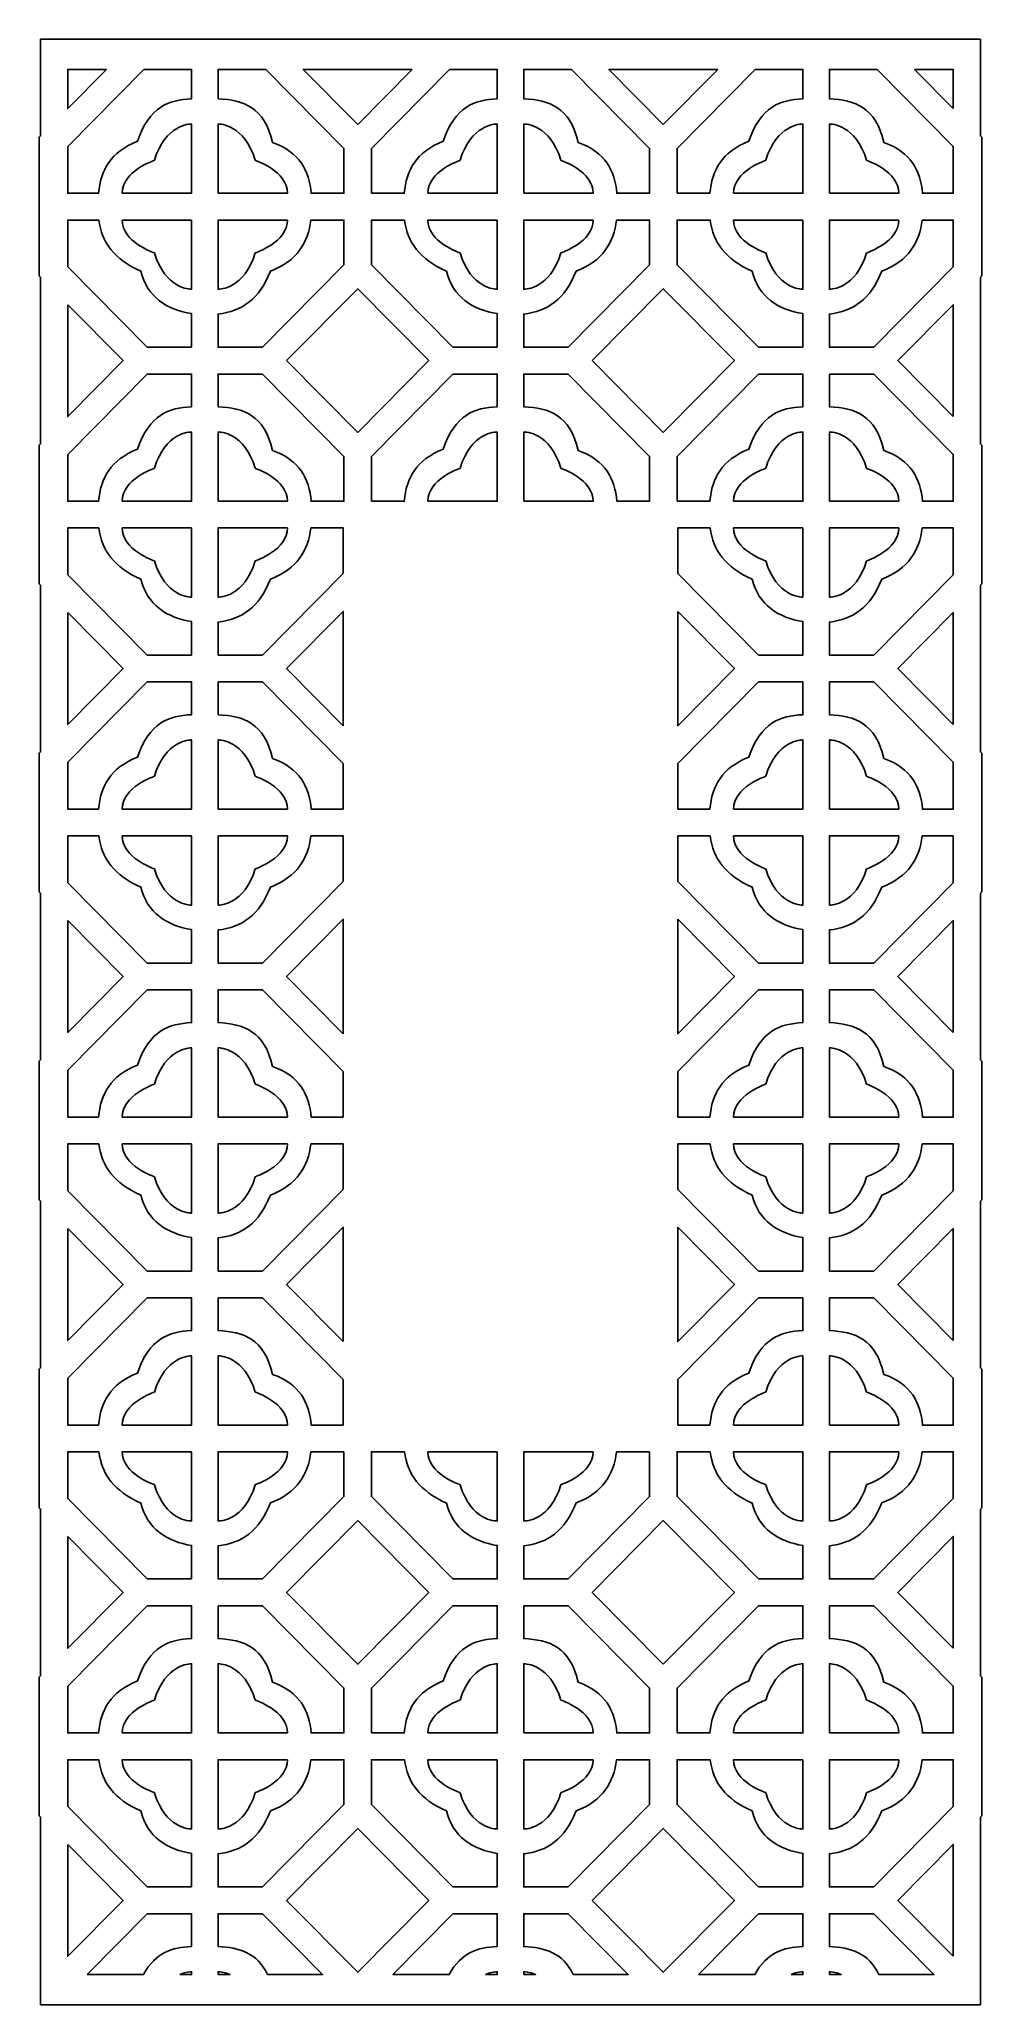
# Model space of a CAD drawing. Header units: centimetres. Extents: x -2.08 to 2.08, y -4.33 to 4.33.
import ezdxf

# ---------------------------------------------------------------- set-up
doc = ezdxf.new("R2010")
doc.units = ezdxf.units.CM
doc.header["$MEASUREMENT"] = 0
doc.layers.add('Layer 1', color=7, linetype='Continuous')

msp = doc.modelspace()

# ---------------------------------------------------------------- linework, layer by layer
at = {"layer": 'Layer 1', "color": 177}
for points, knots in [([(-2.07033, 4.33143), (-2.07033, 4.33143), (-1.64895, 4.33143), (-1.64895, 4.33143), (-1.64895, 4.33143), (-1.64895, 4.33143), (-1.64895, 4.33143), (-1.64895, 4.33143), (-1.64895, 4.33143), (-1.64895, 4.33143), (-1.4052, 4.33143), (-1.4052, 4.33143), (-1.4052, 4.33143), (-1.4052, 4.33143), (-1.28851, 4.33143), (-1.28851, 4.33143), (-1.28851, 4.33143), (-1.28851, 4.33143), (-1.04476, 4.33143), (-1.04476, 4.33143), (-1.04476, 4.33143), (-1.04476, 4.33143), (-1.04476, 4.33143), (-1.04476, 4.33143), (-1.04476, 4.33143), (-1.04476, 4.33143), (-0.30209, 4.33143), (-0.30209, 4.33143), (-0.30209, 4.33143), (-0.30209, 4.33143), (-0.30209, 4.33143), (-0.30209, 4.33143), (-0.30209, 4.33143), (-0.30209, 4.33143), (-0.05834, 4.33143), (-0.05834, 4.33143), (-0.05834, 4.33143), (-0.05834, 4.33143), (0.05835, 4.33143), (0.05835, 4.33143), (0.05835, 4.33143), (0.05835, 4.33143), (0.30209, 4.33143), (0.30209, 4.33143), (0.30209, 4.33143), (0.30209, 4.33143), (0.30209, 4.33143), (0.30209, 4.33143), (0.30209, 4.33143), (0.30209, 4.33143), (1.04477, 4.33143), (1.04477, 4.33143), (1.04477, 4.33143), (1.04477, 4.33143), (1.04477, 4.33143), (1.04477, 4.33143), (1.04477, 4.33143), (1.04477, 4.33143), (1.28852, 4.33143), (1.28852, 4.33143), (1.28852, 4.33143), (1.28852, 4.33143), (1.4052, 4.33143), (1.4052, 4.33143), (1.4052, 4.33143), (1.4052, 4.33143), (1.64895, 4.33143), (1.64895, 4.33143), (1.64895, 4.33143), (1.64895, 4.33143), (1.64895, 4.33143), (1.64895, 4.33143), (1.64895, 4.33143), (1.64895, 4.33143), (2.07033, 4.33143), (2.07033, 4.33143), (2.07033, 4.33143), (2.07033, 4.33143), (2.07033, 3.90533), (2.07033, 3.90533), (2.07033, 3.90533), (2.07033, 3.90533), (2.07617, 3.89942), (2.07617, 3.89942), (2.07617, 3.89942), (2.07617, 3.89942), (2.07617, 3.65295), (2.07617, 3.65295), (2.07617, 3.65295), (2.07617, 3.65295), (2.07617, 3.53495), (2.07617, 3.53495), (2.07617, 3.53495), (2.07617, 3.53495), (2.07617, 3.28847), (2.07617, 3.28847), (2.07617, 3.28847), (2.07617, 3.28847), (2.07033, 3.28257), (2.07033, 3.28257), (2.07033, 3.28257), (2.07033, 3.28257), (2.07033, 2.54798), (2.07033, 2.54798), (2.07033, 2.54798), (2.07033, 2.54798), (2.07617, 2.54207), (2.07617, 2.54207), (2.07617, 2.54207), (2.07617, 2.54207), (2.07617, 2.29559), (2.07617, 2.29559), (2.07617, 2.29559), (2.07617, 2.29559), (2.07617, 2.1776), (2.07617, 2.1776), (2.07617, 2.1776), (2.07617, 2.1776), (2.07617, 1.93112), (2.07617, 1.93112), (2.07617, 1.93112), (2.07617, 1.93112), (2.07033, 1.92521), (2.07033, 1.92521), (2.07033, 1.92521), (2.07033, 1.92521), (2.07033, 1.19062), (2.07033, 1.19062), (2.07033, 1.19062), (2.07033, 1.19062), (2.07617, 1.18472), (2.07617, 1.18472), (2.07617, 1.18472), (2.07617, 1.18472), (2.07617, 0.93824), (2.07617, 0.93824), (2.07617, 0.93824), (2.07617, 0.93824), (2.07617, 0.82024), (2.07617, 0.82024), (2.07617, 0.82024), (2.07617, 0.82024), (2.07617, 0.57377), (2.07617, 0.57377), (2.07617, 0.57377), (2.07617, 0.57377), (2.07033, 0.56786), (2.07033, 0.56786), (2.07033, 0.56786), (2.07033, 0.56786), (2.07033, -0.16673), (2.07033, -0.16673), (2.07033, -0.16673), (2.07033, -0.16673), (2.07617, -0.17264), (2.07617, -0.17264), (2.07617, -0.17264), (2.07617, -0.17264), (2.07617, -0.41912), (2.07617, -0.41912), (2.07617, -0.41912), (2.07617, -0.41912), (2.07617, -0.53711), (2.07617, -0.53711), (2.07617, -0.53711), (2.07617, -0.53711), (2.07617, -0.78359), (2.07617, -0.78359), (2.07617, -0.78359), (2.07617, -0.78359), (2.07033, -0.78949), (2.07033, -0.78949), (2.07033, -0.78949), (2.07033, -0.78949), (2.07033, -1.52409), (2.07033, -1.52409), (2.07033, -1.52409), (2.07033, -1.52409), (2.07617, -1.52999), (2.07617, -1.52999), (2.07617, -1.52999), (2.07617, -1.52999), (2.07617, -1.77647), (2.07617, -1.77647), (2.07617, -1.77647), (2.07617, -1.77647), (2.07617, -1.89446), (2.07617, -1.89446), (2.07617, -1.89446), (2.07617, -1.89446), (2.07617, -2.14094), (2.07617, -2.14094), (2.07617, -2.14094), (2.07617, -2.14094), (2.07033, -2.14685), (2.07033, -2.14685), (2.07033, -2.14685), (2.07033, -2.14685), (2.07033, -2.88144), (2.07033, -2.88144), (2.07033, -2.88144), (2.07033, -2.88144), (2.07617, -2.88735), (2.07617, -2.88735), (2.07617, -2.88735), (2.07617, -2.88735), (2.07617, -3.13382), (2.07617, -3.13382), (2.07617, -3.13382), (2.07617, -3.13382), (2.07617, -3.25182), (2.07617, -3.25182), (2.07617, -3.25182), (2.07617, -3.25182), (2.07617, -3.4983), (2.07617, -3.4983), (2.07617, -3.4983), (2.07617, -3.4983), (2.07033, -3.5042), (2.07033, -3.5042), (2.07033, -3.5042), (2.07033, -3.5042), (2.07033, -4.33143), (2.07033, -4.33143), (2.07033, -4.33143), (2.07033, -4.33143), (-2.07033, -4.33143), (-2.07033, -4.33143), (-2.07033, -4.33143), (-2.07033, -4.33143), (-2.07033, -3.5042), (-2.07033, -3.5042), (-2.07033, -3.5042), (-2.07033, -3.5042), (-2.07617, -3.4983), (-2.07617, -3.4983), (-2.07617, -3.4983), (-2.07617, -3.4983), (-2.07617, -3.25182), (-2.07617, -3.25182), (-2.07617, -3.25182), (-2.07617, -3.25182), (-2.07617, -3.13382), (-2.07617, -3.13382), (-2.07617, -3.13382), (-2.07617, -3.13382), (-2.07617, -2.88735), (-2.07617, -2.88735), (-2.07617, -2.88735), (-2.07617, -2.88735), (-2.07033, -2.88144), (-2.07033, -2.88144), (-2.07033, -2.88144), (-2.07033, -2.88144), (-2.07033, -2.14685), (-2.07033, -2.14685), (-2.07033, -2.14685), (-2.07033, -2.14685), (-2.07617, -2.14094), (-2.07617, -2.14094), (-2.07617, -2.14094), (-2.07617, -2.14094), (-2.07617, -1.89446), (-2.07617, -1.89446), (-2.07617, -1.89446), (-2.07617, -1.89446), (-2.07617, -1.77647), (-2.07617, -1.77647), (-2.07617, -1.77647), (-2.07617, -1.77647), (-2.07617, -1.52999), (-2.07617, -1.52999), (-2.07617, -1.52999), (-2.07617, -1.52999), (-2.07033, -1.52409), (-2.07033, -1.52409), (-2.07033, -1.52409), (-2.07033, -1.52409), (-2.07033, -0.78949), (-2.07033, -0.78949), (-2.07033, -0.78949), (-2.07033, -0.78949), (-2.07617, -0.78359), (-2.07617, -0.78359), (-2.07617, -0.78359), (-2.07617, -0.78359), (-2.07617, -0.53711), (-2.07617, -0.53711), (-2.07617, -0.53711), (-2.07617, -0.53711), (-2.07617, -0.41912), (-2.07617, -0.41912), (-2.07617, -0.41912), (-2.07617, -0.41912), (-2.07617, -0.17264), (-2.07617, -0.17264), (-2.07617, -0.17264), (-2.07617, -0.17264), (-2.07033, -0.16673), (-2.07033, -0.16673), (-2.07033, -0.16673), (-2.07033, -0.16673), (-2.07033, 0.56786), (-2.07033, 0.56786), (-2.07033, 0.56786), (-2.07033, 0.56786), (-2.07617, 0.57377), (-2.07617, 0.57377), (-2.07617, 0.57377), (-2.07617, 0.57377), (-2.07617, 0.82024), (-2.07617, 0.82024), (-2.07617, 0.82024), (-2.07617, 0.82024), (-2.07617, 0.93824), (-2.07617, 0.93824), (-2.07617, 0.93824), (-2.07617, 0.93824), (-2.07617, 1.18472), (-2.07617, 1.18472), (-2.07617, 1.18472), (-2.07617, 1.18472), (-2.07033, 1.19062), (-2.07033, 1.19062), (-2.07033, 1.19062), (-2.07033, 1.19062), (-2.07033, 1.92521), (-2.07033, 1.92521), (-2.07033, 1.92521), (-2.07033, 1.92521), (-2.07617, 1.93112), (-2.07617, 1.93112), (-2.07617, 1.93112), (-2.07617, 1.93112), (-2.07617, 2.1776), (-2.07617, 2.1776), (-2.07617, 2.1776), (-2.07617, 2.1776), (-2.07617, 2.29559), (-2.07617, 2.29559), (-2.07617, 2.29559), (-2.07617, 2.29559), (-2.07617, 2.54207), (-2.07617, 2.54207), (-2.07617, 2.54207), (-2.07617, 2.54207), (-2.07033, 2.54798), (-2.07033, 2.54798), (-2.07033, 2.54798), (-2.07033, 2.54798), (-2.07033, 3.28257), (-2.07033, 3.28257), (-2.07033, 3.28257), (-2.07033, 3.28257), (-2.07617, 3.28847), (-2.07617, 3.28847), (-2.07617, 3.28847), (-2.07617, 3.28847), (-2.07617, 3.53495), (-2.07617, 3.53495), (-2.07617, 3.53495), (-2.07617, 3.53495), (-2.07617, 3.65295), (-2.07617, 3.65295), (-2.07617, 3.65295), (-2.07617, 3.65295), (-2.07617, 3.89942), (-2.07617, 3.89942), (-2.07617, 3.89942), (-2.07617, 3.89942), (-2.07033, 3.90533), (-2.07033, 3.90533), (-2.07033, 3.90533), (-2.07033, 3.90533), (-2.07033, 4.33143), (-2.07033, 4.33143)], [0, 0, 0, 0, 0.0105263, 0.0105263, 0.0105263, 0.0105263, 0.0210526, 0.0210526, 0.0210526, 0.0210526, 0.0315789, 0.0315789, 0.0315789, 0.0315789, 0.0421053, 0.0421053, 0.0421053, 0.0421053, 0.0526316, 0.0526316, 0.0526316, 0.0526316, 0.0631579, 0.0631579, 0.0631579, 0.0631579, 0.0736842, 0.0736842, 0.0736842, 0.0736842, 0.0842105, 0.0842105, 0.0842105, 0.0842105, 0.0947368, 0.0947368, 0.0947368, 0.0947368, 0.1052632, 0.1052632, 0.1052632, 0.1052632, 0.1157895, 0.1157895, 0.1157895, 0.1157895, 0.1263158, 0.1263158, 0.1263158, 0.1263158, 0.1368421, 0.1368421, 0.1368421, 0.1368421, 0.1473684, 0.1473684, 0.1473684, 0.1473684, 0.1578947, 0.1578947, 0.1578947, 0.1578947, 0.1684211, 0.1684211, 0.1684211, 0.1684211, 0.1789474, 0.1789474, 0.1789474, 0.1789474, 0.1894737, 0.1894737, 0.1894737, 0.1894737, 0.2, 0.2, 0.2, 0.2, 0.2105263, 0.2105263, 0.2105263, 0.2105263, 0.2210526, 0.2210526, 0.2210526, 0.2210526, 0.2315789, 0.2315789, 0.2315789, 0.2315789, 0.2421053, 0.2421053, 0.2421053, 0.2421053, 0.2526316, 0.2526316, 0.2526316, 0.2526316, 0.2631579, 0.2631579, 0.2631579, 0.2631579, 0.2736842, 0.2736842, 0.2736842, 0.2736842, 0.2842105, 0.2842105, 0.2842105, 0.2842105, 0.2947368, 0.2947368, 0.2947368, 0.2947368, 0.3052632, 0.3052632, 0.3052632, 0.3052632, 0.3157895, 0.3157895, 0.3157895, 0.3157895, 0.3263158, 0.3263158, 0.3263158, 0.3263158, 0.3368421, 0.3368421, 0.3368421, 0.3368421, 0.3473684, 0.3473684, 0.3473684, 0.3473684, 0.3578947, 0.3578947, 0.3578947, 0.3578947, 0.3684211, 0.3684211, 0.3684211, 0.3684211, 0.3789474, 0.3789474, 0.3789474, 0.3789474, 0.3894737, 0.3894737, 0.3894737, 0.3894737, 0.4, 0.4, 0.4, 0.4, 0.4105263, 0.4105263, 0.4105263, 0.4105263, 0.4210526, 0.4210526, 0.4210526, 0.4210526, 0.4315789, 0.4315789, 0.4315789, 0.4315789, 0.4421053, 0.4421053, 0.4421053, 0.4421053, 0.4526316, 0.4526316, 0.4526316, 0.4526316, 0.4631579, 0.4631579, 0.4631579, 0.4631579, 0.4736842, 0.4736842, 0.4736842, 0.4736842, 0.4842105, 0.4842105, 0.4842105, 0.4842105, 0.4947368, 0.4947368, 0.4947368, 0.4947368, 0.5052632, 0.5052632, 0.5052632, 0.5052632, 0.5157895, 0.5157895, 0.5157895, 0.5157895, 0.5263158, 0.5263158, 0.5263158, 0.5263158, 0.5368421, 0.5368421, 0.5368421, 0.5368421, 0.5473684, 0.5473684, 0.5473684, 0.5473684, 0.5578947, 0.5578947, 0.5578947, 0.5578947, 0.5684211, 0.5684211, 0.5684211, 0.5684211, 0.5789474, 0.5789474, 0.5789474, 0.5789474, 0.5894737, 0.5894737, 0.5894737, 0.5894737, 0.6, 0.6, 0.6, 0.6, 0.6105263, 0.6105263, 0.6105263, 0.6105263, 0.6210526, 0.6210526, 0.6210526, 0.6210526, 0.6315789, 0.6315789, 0.6315789, 0.6315789, 0.6421053, 0.6421053, 0.6421053, 0.6421053, 0.6526316, 0.6526316, 0.6526316, 0.6526316, 0.6631579, 0.6631579, 0.6631579, 0.6631579, 0.6736842, 0.6736842, 0.6736842, 0.6736842, 0.6842105, 0.6842105, 0.6842105, 0.6842105, 0.6947368, 0.6947368, 0.6947368, 0.6947368, 0.7052632, 0.7052632, 0.7052632, 0.7052632, 0.7157895, 0.7157895, 0.7157895, 0.7157895, 0.7263158, 0.7263158, 0.7263158, 0.7263158, 0.7368421, 0.7368421, 0.7368421, 0.7368421, 0.7473684, 0.7473684, 0.7473684, 0.7473684, 0.7578947, 0.7578947, 0.7578947, 0.7578947, 0.7684211, 0.7684211, 0.7684211, 0.7684211, 0.7789474, 0.7789474, 0.7789474, 0.7789474, 0.7894737, 0.7894737, 0.7894737, 0.7894737, 0.8, 0.8, 0.8, 0.8, 0.8105263, 0.8105263, 0.8105263, 0.8105263, 0.8210526, 0.8210526, 0.8210526, 0.8210526, 0.8315789, 0.8315789, 0.8315789, 0.8315789, 0.8421053, 0.8421053, 0.8421053, 0.8421053, 0.8526316, 0.8526316, 0.8526316, 0.8526316, 0.8631579, 0.8631579, 0.8631579, 0.8631579, 0.8736842, 0.8736842, 0.8736842, 0.8736842, 0.8842105, 0.8842105, 0.8842105, 0.8842105, 0.8947368, 0.8947368, 0.8947368, 0.8947368, 0.9052632, 0.9052632, 0.9052632, 0.9052632, 0.9157895, 0.9157895, 0.9157895, 0.9157895, 0.9263158, 0.9263158, 0.9263158, 0.9263158, 0.9368421, 0.9368421, 0.9368421, 0.9368421, 0.9473684, 0.9473684, 0.9473684, 0.9473684, 0.9578947, 0.9578947, 0.9578947, 0.9578947, 0.9684211, 0.9684211, 0.9684211, 0.9684211, 0.9789474, 0.9789474, 0.9789474, 0.9789474, 1, 1, 1, 1]), ([(-1.78018, 4.19872), (-1.78018, 4.19872), (-1.95083, 4.02617), (-1.95083, 4.02617), (-1.95083, 4.02617), (-1.95083, 4.02617), (-1.95083, 4.19872), (-1.95083, 4.19872), (-1.95083, 4.19872), (-1.95083, 4.19872), (-1.78018, 4.19872), (-1.78018, 4.19872)], [0, 0, 0, 0, 0.25, 0.25, 0.25, 0.25, 0.5, 0.5, 0.5, 0.5, 1, 1, 1, 1]), ([(-1.95083, 3.8593), (-1.95083, 3.8593), (-1.61516, 4.19872), (-1.61516, 4.19872), (-1.61516, 4.19872), (-1.61516, 4.19872), (-1.4052, 4.19872), (-1.4052, 4.19872), (-1.4052, 4.19872), (-1.4052, 4.19872), (-1.4052, 4.06922), (-1.4052, 4.06922), (-1.4052, 4.06922), (-1.50681, 4.06411), (-1.59076, 4.03574), (-1.64348, 3.88209), (-1.64348, 3.88209), (-1.76287, 3.83385), (-1.80512, 3.75635), (-1.8153, 3.65295), (-1.8153, 3.65295), (-1.8153, 3.65295), (-1.95083, 3.65295), (-1.95083, 3.65295), (-1.95083, 3.65295), (-1.95083, 3.65295), (-1.95083, 3.8593), (-1.95083, 3.8593)], [0, 0, 0, 0, 0.125, 0.125, 0.125, 0.125, 0.25, 0.25, 0.25, 0.25, 0.375, 0.375, 0.375, 0.375, 0.5, 0.5, 0.5, 0.5, 0.625, 0.625, 0.625, 0.625, 0.75, 0.75, 0.75, 0.75, 1, 1, 1, 1]), ([(-1.07855, 4.19872), (-1.07855, 4.19872), (-0.73423, 3.85055), (-0.73423, 3.85055), (-0.73423, 3.85055), (-0.73423, 3.85055), (-0.73423, 3.65295), (-0.73423, 3.65295), (-0.73423, 3.65295), (-0.73423, 3.65295), (-0.87836, 3.65295), (-0.87836, 3.65295), (-0.87836, 3.65295), (-0.88792, 3.75147), (-0.92717, 3.83344), (-1.04826, 3.87626), (-1.04826, 3.87626), (-1.08434, 4.03277), (-1.17636, 4.06352), (-1.28851, 4.06914), (-1.28851, 4.06914), (-1.28851, 4.06914), (-1.28851, 4.19872), (-1.28851, 4.19872), (-1.28851, 4.19872), (-1.28851, 4.19872), (-1.07855, 4.19872), (-1.07855, 4.19872)], [0, 0, 0, 0, 0.125, 0.125, 0.125, 0.125, 0.25, 0.25, 0.25, 0.25, 0.375, 0.375, 0.375, 0.375, 0.5, 0.5, 0.5, 0.5, 0.625, 0.625, 0.625, 0.625, 0.75, 0.75, 0.75, 0.75, 1, 1, 1, 1]), ([(-0.43333, 4.19872), (-0.43333, 4.19872), (-0.67343, 3.95593), (-0.67343, 3.95593), (-0.67343, 3.95593), (-0.67343, 3.95593), (-0.91353, 4.19872), (-0.91353, 4.19872), (-0.91353, 4.19872), (-0.91353, 4.19872), (-0.43333, 4.19872), (-0.43333, 4.19872)], [0, 0, 0, 0, 0.25, 0.25, 0.25, 0.25, 0.5, 0.5, 0.5, 0.5, 1, 1, 1, 1]), ([(-0.61262, 3.65295), (-0.61262, 3.65295), (-0.61262, 3.85055), (-0.61262, 3.85055), (-0.61262, 3.85055), (-0.61262, 3.85055), (-0.2683, 4.19872), (-0.2683, 4.19872), (-0.2683, 4.19872), (-0.2683, 4.19872), (-0.05834, 4.19872), (-0.05834, 4.19872), (-0.05834, 4.19872), (-0.05834, 4.19872), (-0.05834, 4.06922), (-0.05834, 4.06922), (-0.05834, 4.06922), (-0.15995, 4.06411), (-0.2439, 4.03574), (-0.29662, 3.88209), (-0.29662, 3.88209), (-0.41601, 3.83385), (-0.45826, 3.75635), (-0.46844, 3.65295), (-0.46844, 3.65295), (-0.46844, 3.65295), (-0.61262, 3.65295), (-0.61262, 3.65295)], [0, 0, 0, 0, 0.125, 0.125, 0.125, 0.125, 0.25, 0.25, 0.25, 0.25, 0.375, 0.375, 0.375, 0.375, 0.5, 0.5, 0.5, 0.5, 0.625, 0.625, 0.625, 0.625, 0.75, 0.75, 0.75, 0.75, 1, 1, 1, 1]), ([(0.26831, 4.19872), (0.26831, 4.19872), (0.61262, 3.85055), (0.61262, 3.85055), (0.61262, 3.85055), (0.61262, 3.85055), (0.61262, 3.65295), (0.61262, 3.65295), (0.61262, 3.65295), (0.61262, 3.65295), (0.4685, 3.65295), (0.4685, 3.65295), (0.4685, 3.65295), (0.45894, 3.75147), (0.41969, 3.83344), (0.29859, 3.87626), (0.29859, 3.87626), (0.26252, 4.03277), (0.1705, 4.06352), (0.05835, 4.06914), (0.05835, 4.06914), (0.05835, 4.06914), (0.05835, 4.19872), (0.05835, 4.19872), (0.05835, 4.19872), (0.05835, 4.19872), (0.26831, 4.19872), (0.26831, 4.19872)], [0, 0, 0, 0, 0.125, 0.125, 0.125, 0.125, 0.25, 0.25, 0.25, 0.25, 0.375, 0.375, 0.375, 0.375, 0.5, 0.5, 0.5, 0.5, 0.625, 0.625, 0.625, 0.625, 0.75, 0.75, 0.75, 0.75, 1, 1, 1, 1]), ([(0.91353, 4.19872), (0.91353, 4.19872), (0.67343, 3.95593), (0.67343, 3.95593), (0.67343, 3.95593), (0.67343, 3.95593), (0.43333, 4.19872), (0.43333, 4.19872), (0.43333, 4.19872), (0.43333, 4.19872), (0.91353, 4.19872), (0.91353, 4.19872)], [0, 0, 0, 0, 0.25, 0.25, 0.25, 0.25, 0.5, 0.5, 0.5, 0.5, 1, 1, 1, 1]), ([(0.73424, 3.65295), (0.73424, 3.65295), (0.73424, 3.85055), (0.73424, 3.85055), (0.73424, 3.85055), (0.73424, 3.85055), (1.07856, 4.19872), (1.07856, 4.19872), (1.07856, 4.19872), (1.07856, 4.19872), (1.28852, 4.19872), (1.28852, 4.19872), (1.28852, 4.19872), (1.28852, 4.19872), (1.28852, 4.06922), (1.28852, 4.06922), (1.28852, 4.06922), (1.18691, 4.06411), (1.10296, 4.03574), (1.05024, 3.88209), (1.05024, 3.88209), (0.93085, 3.83385), (0.8886, 3.75635), (0.87842, 3.65295), (0.87842, 3.65295), (0.87842, 3.65295), (0.73424, 3.65295), (0.73424, 3.65295)], [0, 0, 0, 0, 0.125, 0.125, 0.125, 0.125, 0.25, 0.25, 0.25, 0.25, 0.375, 0.375, 0.375, 0.375, 0.5, 0.5, 0.5, 0.5, 0.625, 0.625, 0.625, 0.625, 0.75, 0.75, 0.75, 0.75, 1, 1, 1, 1]), ([(1.61517, 4.19872), (1.61517, 4.19872), (1.95083, 3.8593), (1.95083, 3.8593), (1.95083, 3.8593), (1.95083, 3.8593), (1.95083, 3.65295), (1.95083, 3.65295), (1.95083, 3.65295), (1.95083, 3.65295), (1.81536, 3.65295), (1.81536, 3.65295), (1.81536, 3.65295), (1.8058, 3.75147), (1.76654, 3.83344), (1.64545, 3.87626), (1.64545, 3.87626), (1.60938, 4.03277), (1.51736, 4.06352), (1.4052, 4.06914), (1.4052, 4.06914), (1.4052, 4.06914), (1.4052, 4.19872), (1.4052, 4.19872), (1.4052, 4.19872), (1.4052, 4.19872), (1.61517, 4.19872), (1.61517, 4.19872)], [0, 0, 0, 0, 0.125, 0.125, 0.125, 0.125, 0.25, 0.25, 0.25, 0.25, 0.375, 0.375, 0.375, 0.375, 0.5, 0.5, 0.5, 0.5, 0.625, 0.625, 0.625, 0.625, 0.75, 0.75, 0.75, 0.75, 1, 1, 1, 1]), ([(1.95083, 4.02617), (1.95083, 4.02617), (1.78019, 4.19872), (1.78019, 4.19872), (1.78019, 4.19872), (1.78019, 4.19872), (1.95083, 4.19872), (1.95083, 4.19872), (1.95083, 4.19872), (1.95083, 4.19872), (1.95083, 4.02617), (1.95083, 4.02617)], [0, 0, 0, 0, 0.25, 0.25, 0.25, 0.25, 0.5, 0.5, 0.5, 0.5, 1, 1, 1, 1]), ([(-1.7111, 3.65295), (-1.7111, 3.65295), (-1.4052, 3.65295), (-1.4052, 3.65295), (-1.4052, 3.65295), (-1.4052, 3.65295), (-1.4052, 3.95793), (-1.4052, 3.95793), (-1.4052, 3.95793), (-1.41406, 3.95807), (-1.52052, 3.95647), (-1.56891, 3.79825), (-1.56891, 3.79825), (-1.56891, 3.79825), (-1.7128, 3.74936), (-1.7111, 3.65295)], [0, 0, 0, 0, 0.2, 0.2, 0.2, 0.2, 0.4, 0.4, 0.4, 0.4, 0.6, 0.6, 0.6, 0.6, 1, 1, 1, 1]), ([(-1.28851, 3.65295), (-1.28851, 3.65295), (-0.98262, 3.65295), (-0.98262, 3.65295), (-0.98262, 3.65295), (-0.98092, 3.74936), (-1.12481, 3.79825), (-1.12481, 3.79825), (-1.12481, 3.79825), (-1.17318, 3.9564), (-1.27957, 3.95807), (-1.28851, 3.95793), (-1.28851, 3.95793), (-1.28851, 3.95793), (-1.28851, 3.65295), (-1.28851, 3.65295)], [0, 0, 0, 0, 0.2, 0.2, 0.2, 0.2, 0.4, 0.4, 0.4, 0.4, 0.6, 0.6, 0.6, 0.6, 1, 1, 1, 1]), ([(-0.36424, 3.65295), (-0.36424, 3.65295), (-0.05834, 3.65295), (-0.05834, 3.65295), (-0.05834, 3.65295), (-0.05834, 3.65295), (-0.05834, 3.95793), (-0.05834, 3.95793), (-0.05834, 3.95793), (-0.0672, 3.95807), (-0.17366, 3.95647), (-0.22205, 3.79825), (-0.22205, 3.79825), (-0.22205, 3.79825), (-0.36594, 3.74936), (-0.36424, 3.65295)], [0, 0, 0, 0, 0.2, 0.2, 0.2, 0.2, 0.4, 0.4, 0.4, 0.4, 0.6, 0.6, 0.6, 0.6, 1, 1, 1, 1]), ([(0.05835, 3.65295), (0.05835, 3.65295), (0.36424, 3.65295), (0.36424, 3.65295), (0.36424, 3.65295), (0.36593, 3.74936), (0.22205, 3.79825), (0.22205, 3.79825), (0.22205, 3.79825), (0.17368, 3.9564), (0.06729, 3.95807), (0.05835, 3.95793), (0.05835, 3.95793), (0.05835, 3.95793), (0.05835, 3.65295), (0.05835, 3.65295)], [0, 0, 0, 0, 0.2, 0.2, 0.2, 0.2, 0.4, 0.4, 0.4, 0.4, 0.6, 0.6, 0.6, 0.6, 1, 1, 1, 1]), ([(0.98261, 3.65295), (0.98261, 3.65295), (1.28852, 3.65295), (1.28852, 3.65295), (1.28852, 3.65295), (1.28852, 3.65295), (1.28852, 3.95793), (1.28852, 3.95793), (1.28852, 3.95793), (1.27965, 3.95807), (1.1732, 3.95647), (1.12481, 3.79825), (1.12481, 3.79825), (1.12481, 3.79825), (0.98091, 3.74936), (0.98261, 3.65295)], [0, 0, 0, 0, 0.2, 0.2, 0.2, 0.2, 0.4, 0.4, 0.4, 0.4, 0.6, 0.6, 0.6, 0.6, 1, 1, 1, 1]), ([(1.4052, 3.65295), (1.4052, 3.65295), (1.71109, 3.65295), (1.71109, 3.65295), (1.71109, 3.65295), (1.71279, 3.74936), (1.56891, 3.79825), (1.56891, 3.79825), (1.56891, 3.79825), (1.52054, 3.9564), (1.41415, 3.95807), (1.4052, 3.95793), (1.4052, 3.95793), (1.4052, 3.95793), (1.4052, 3.65295), (1.4052, 3.65295)], [0, 0, 0, 0, 0.2, 0.2, 0.2, 0.2, 0.4, 0.4, 0.4, 0.4, 0.6, 0.6, 0.6, 0.6, 1, 1, 1, 1]), ([(-1.4052, 2.97446), (-1.4052, 2.97446), (-1.60061, 2.97446), (-1.60061, 2.97446), (-1.60061, 2.97446), (-1.60061, 2.97446), (-1.95083, 3.3286), (-1.95083, 3.3286), (-1.95083, 3.3286), (-1.95083, 3.3286), (-1.95083, 3.53495), (-1.95083, 3.53495), (-1.95083, 3.53495), (-1.95083, 3.53495), (-1.81421, 3.53495), (-1.81421, 3.53495), (-1.81421, 3.53495), (-1.8006, 3.43507), (-1.74806, 3.36278), (-1.62942, 3.30918), (-1.62942, 3.30918), (-1.60123, 3.19629), (-1.51103, 3.13805), (-1.4052, 3.12214), (-1.4052, 3.12214), (-1.4052, 3.12214), (-1.4052, 2.97446), (-1.4052, 2.97446)], [0, 0, 0, 0, 0.125, 0.125, 0.125, 0.125, 0.25, 0.25, 0.25, 0.25, 0.375, 0.375, 0.375, 0.375, 0.5, 0.5, 0.5, 0.5, 0.625, 0.625, 0.625, 0.625, 0.75, 0.75, 0.75, 0.75, 1, 1, 1, 1]), ([(-1.4052, 3.53495), (-1.4052, 3.53495), (-1.7111, 3.53495), (-1.7111, 3.53495), (-1.7111, 3.53495), (-1.7128, 3.43854), (-1.56891, 3.38965), (-1.56891, 3.38965), (-1.56891, 3.38965), (-1.52052, 3.23143), (-1.41406, 3.22983), (-1.4052, 3.22997), (-1.4052, 3.22997), (-1.4052, 3.22997), (-1.4052, 3.53495), (-1.4052, 3.53495)], [0, 0, 0, 0, 0.2, 0.2, 0.2, 0.2, 0.4, 0.4, 0.4, 0.4, 0.6, 0.6, 0.6, 0.6, 1, 1, 1, 1]), ([(-0.73423, 3.33735), (-0.73423, 3.33735), (-1.0931, 2.97446), (-1.0931, 2.97446), (-1.0931, 2.97446), (-1.0931, 2.97446), (-1.28851, 2.97446), (-1.28851, 2.97446), (-1.28851, 2.97446), (-1.28851, 2.97446), (-1.28851, 3.12041), (-1.28851, 3.12041), (-1.28851, 3.12041), (-1.18436, 3.13244), (-1.10753, 3.18427), (-1.05757, 3.30934), (-1.05757, 3.30934), (-0.94064, 3.35456), (-0.8918, 3.43454), (-0.87923, 3.53495), (-0.87923, 3.53495), (-0.87923, 3.53495), (-0.73423, 3.53495), (-0.73423, 3.53495), (-0.73423, 3.53495), (-0.73423, 3.53495), (-0.73423, 3.33735), (-0.73423, 3.33735)], [0, 0, 0, 0, 0.125, 0.125, 0.125, 0.125, 0.25, 0.25, 0.25, 0.25, 0.375, 0.375, 0.375, 0.375, 0.5, 0.5, 0.5, 0.5, 0.625, 0.625, 0.625, 0.625, 0.75, 0.75, 0.75, 0.75, 1, 1, 1, 1]), ([(-0.98262, 3.53495), (-0.98262, 3.53495), (-1.28851, 3.53495), (-1.28851, 3.53495), (-1.28851, 3.53495), (-1.28851, 3.53495), (-1.28851, 3.22997), (-1.28851, 3.22997), (-1.28851, 3.22997), (-1.27957, 3.22983), (-1.17318, 3.2315), (-1.12481, 3.38965), (-1.12481, 3.38965), (-1.12481, 3.38965), (-0.98092, 3.43854), (-0.98262, 3.53495)], [0, 0, 0, 0, 0.2, 0.2, 0.2, 0.2, 0.4, 0.4, 0.4, 0.4, 0.6, 0.6, 0.6, 0.6, 1, 1, 1, 1]), ([(-0.05834, 2.97446), (-0.05834, 2.97446), (-0.25375, 2.97446), (-0.25375, 2.97446), (-0.25375, 2.97446), (-0.25375, 2.97446), (-0.61262, 3.33735), (-0.61262, 3.33735), (-0.61262, 3.33735), (-0.61262, 3.33735), (-0.61262, 3.53495), (-0.61262, 3.53495), (-0.61262, 3.53495), (-0.61262, 3.53495), (-0.46736, 3.53495), (-0.46736, 3.53495), (-0.46736, 3.53495), (-0.45374, 3.43507), (-0.4012, 3.36278), (-0.28256, 3.30918), (-0.28256, 3.30918), (-0.25437, 3.19629), (-0.16417, 3.13805), (-0.05834, 3.12214), (-0.05834, 3.12214), (-0.05834, 3.12214), (-0.05834, 2.97446), (-0.05834, 2.97446)], [0, 0, 0, 0, 0.125, 0.125, 0.125, 0.125, 0.25, 0.25, 0.25, 0.25, 0.375, 0.375, 0.375, 0.375, 0.5, 0.5, 0.5, 0.5, 0.625, 0.625, 0.625, 0.625, 0.75, 0.75, 0.75, 0.75, 1, 1, 1, 1]), ([(-0.05834, 3.53495), (-0.05834, 3.53495), (-0.36424, 3.53495), (-0.36424, 3.53495), (-0.36424, 3.53495), (-0.36594, 3.43854), (-0.22205, 3.38965), (-0.22205, 3.38965), (-0.22205, 3.38965), (-0.17366, 3.23143), (-0.0672, 3.22983), (-0.05834, 3.22997), (-0.05834, 3.22997), (-0.05834, 3.22997), (-0.05834, 3.53495), (-0.05834, 3.53495)], [0, 0, 0, 0, 0.2, 0.2, 0.2, 0.2, 0.4, 0.4, 0.4, 0.4, 0.6, 0.6, 0.6, 0.6, 1, 1, 1, 1]), ([(0.61262, 3.33735), (0.61262, 3.33735), (0.25376, 2.97446), (0.25376, 2.97446), (0.25376, 2.97446), (0.25376, 2.97446), (0.05835, 2.97446), (0.05835, 2.97446), (0.05835, 2.97446), (0.05835, 2.97446), (0.05835, 3.12041), (0.05835, 3.12041), (0.05835, 3.12041), (0.1625, 3.13244), (0.23933, 3.18427), (0.28929, 3.30934), (0.28929, 3.30934), (0.40621, 3.35456), (0.45506, 3.43454), (0.46763, 3.53495), (0.46763, 3.53495), (0.46763, 3.53495), (0.61262, 3.53495), (0.61262, 3.53495), (0.61262, 3.53495), (0.61262, 3.53495), (0.61262, 3.33735), (0.61262, 3.33735)], [0, 0, 0, 0, 0.125, 0.125, 0.125, 0.125, 0.25, 0.25, 0.25, 0.25, 0.375, 0.375, 0.375, 0.375, 0.5, 0.5, 0.5, 0.5, 0.625, 0.625, 0.625, 0.625, 0.75, 0.75, 0.75, 0.75, 1, 1, 1, 1]), ([(0.36424, 3.53495), (0.36424, 3.53495), (0.05835, 3.53495), (0.05835, 3.53495), (0.05835, 3.53495), (0.05835, 3.53495), (0.05835, 3.22997), (0.05835, 3.22997), (0.05835, 3.22997), (0.06729, 3.22983), (0.17368, 3.2315), (0.22205, 3.38965), (0.22205, 3.38965), (0.22205, 3.38965), (0.36594, 3.43854), (0.36424, 3.53495)], [0, 0, 0, 0, 0.2, 0.2, 0.2, 0.2, 0.4, 0.4, 0.4, 0.4, 0.6, 0.6, 0.6, 0.6, 1, 1, 1, 1]), ([(1.28852, 2.97446), (1.28852, 2.97446), (1.09311, 2.97446), (1.09311, 2.97446), (1.09311, 2.97446), (1.09311, 2.97446), (0.73424, 3.33735), (0.73424, 3.33735), (0.73424, 3.33735), (0.73424, 3.33735), (0.73424, 3.53495), (0.73424, 3.53495), (0.73424, 3.53495), (0.73424, 3.53495), (0.8795, 3.53495), (0.8795, 3.53495), (0.8795, 3.53495), (0.89311, 3.43507), (0.94565, 3.36278), (1.0643, 3.30918), (1.0643, 3.30918), (1.09249, 3.19629), (1.18269, 3.13805), (1.28852, 3.12214), (1.28852, 3.12214), (1.28852, 3.12214), (1.28852, 2.97446), (1.28852, 2.97446)], [0, 0, 0, 0, 0.125, 0.125, 0.125, 0.125, 0.25, 0.25, 0.25, 0.25, 0.375, 0.375, 0.375, 0.375, 0.5, 0.5, 0.5, 0.5, 0.625, 0.625, 0.625, 0.625, 0.75, 0.75, 0.75, 0.75, 1, 1, 1, 1]), ([(1.28852, 3.53495), (1.28852, 3.53495), (0.98261, 3.53495), (0.98261, 3.53495), (0.98261, 3.53495), (0.98091, 3.43854), (1.12481, 3.38965), (1.12481, 3.38965), (1.12481, 3.38965), (1.1732, 3.23143), (1.27965, 3.22983), (1.28852, 3.22997), (1.28852, 3.22997), (1.28852, 3.22997), (1.28852, 3.53495), (1.28852, 3.53495)], [0, 0, 0, 0, 0.2, 0.2, 0.2, 0.2, 0.4, 0.4, 0.4, 0.4, 0.6, 0.6, 0.6, 0.6, 1, 1, 1, 1]), ([(1.95083, 3.3286), (1.95083, 3.3286), (1.60062, 2.97446), (1.60062, 2.97446), (1.60062, 2.97446), (1.60062, 2.97446), (1.4052, 2.97446), (1.4052, 2.97446), (1.4052, 2.97446), (1.4052, 2.97446), (1.4052, 3.12041), (1.4052, 3.12041), (1.4052, 3.12041), (1.50936, 3.13244), (1.58619, 3.18427), (1.63615, 3.30934), (1.63615, 3.30934), (1.75307, 3.35456), (1.80192, 3.43454), (1.81449, 3.53495), (1.81449, 3.53495), (1.81449, 3.53495), (1.95083, 3.53495), (1.95083, 3.53495), (1.95083, 3.53495), (1.95083, 3.53495), (1.95083, 3.3286), (1.95083, 3.3286)], [0, 0, 0, 0, 0.125, 0.125, 0.125, 0.125, 0.25, 0.25, 0.25, 0.25, 0.375, 0.375, 0.375, 0.375, 0.5, 0.5, 0.5, 0.5, 0.625, 0.625, 0.625, 0.625, 0.75, 0.75, 0.75, 0.75, 1, 1, 1, 1]), ([(1.7111, 3.53495), (1.7111, 3.53495), (1.4052, 3.53495), (1.4052, 3.53495), (1.4052, 3.53495), (1.4052, 3.53495), (1.4052, 3.22997), (1.4052, 3.22997), (1.4052, 3.22997), (1.41415, 3.22983), (1.52054, 3.2315), (1.56891, 3.38965), (1.56891, 3.38965), (1.56891, 3.38965), (1.7128, 3.43854), (1.7111, 3.53495)], [0, 0, 0, 0, 0.2, 0.2, 0.2, 0.2, 0.4, 0.4, 0.4, 0.4, 0.6, 0.6, 0.6, 0.6, 1, 1, 1, 1]), ([(-0.98661, 2.91527), (-0.98661, 2.91527), (-0.67343, 2.59858), (-0.67343, 2.59858), (-0.67343, 2.59858), (-0.67343, 2.59858), (-0.36024, 2.91527), (-0.36024, 2.91527), (-0.36024, 2.91527), (-0.36024, 2.91527), (-0.67343, 3.23197), (-0.67343, 3.23197), (-0.67343, 3.23197), (-0.67343, 3.23197), (-0.98661, 2.91527), (-0.98661, 2.91527)], [0, 0, 0, 0, 0.2, 0.2, 0.2, 0.2, 0.4, 0.4, 0.4, 0.4, 0.6, 0.6, 0.6, 0.6, 1, 1, 1, 1]), ([(0.36025, 2.91527), (0.36025, 2.91527), (0.67343, 2.59858), (0.67343, 2.59858), (0.67343, 2.59858), (0.67343, 2.59858), (0.98662, 2.91527), (0.98662, 2.91527), (0.98662, 2.91527), (0.98662, 2.91527), (0.67343, 3.23197), (0.67343, 3.23197), (0.67343, 3.23197), (0.67343, 3.23197), (0.36025, 2.91527), (0.36025, 2.91527)], [0, 0, 0, 0, 0.2, 0.2, 0.2, 0.2, 0.4, 0.4, 0.4, 0.4, 0.6, 0.6, 0.6, 0.6, 1, 1, 1, 1]), ([(-1.95083, 3.16173), (-1.95083, 3.16173), (-1.7071, 2.91527), (-1.7071, 2.91527), (-1.7071, 2.91527), (-1.7071, 2.91527), (-1.95083, 2.66881), (-1.95083, 2.66881), (-1.95083, 2.66881), (-1.95083, 2.66881), (-1.95083, 3.16173), (-1.95083, 3.16173)], [0, 0, 0, 0, 0.25, 0.25, 0.25, 0.25, 0.5, 0.5, 0.5, 0.5, 1, 1, 1, 1]), ([(1.95083, 2.66881), (1.95083, 2.66881), (1.70711, 2.91527), (1.70711, 2.91527), (1.70711, 2.91527), (1.70711, 2.91527), (1.95083, 3.16173), (1.95083, 3.16173), (1.95083, 3.16173), (1.95083, 3.16173), (1.95083, 2.66881), (1.95083, 2.66881)], [0, 0, 0, 0, 0.25, 0.25, 0.25, 0.25, 0.5, 0.5, 0.5, 0.5, 1, 1, 1, 1]), ([(-1.95083, 2.50194), (-1.95083, 2.50194), (-1.60061, 2.85608), (-1.60061, 2.85608), (-1.60061, 2.85608), (-1.60061, 2.85608), (-1.4052, 2.85608), (-1.4052, 2.85608), (-1.4052, 2.85608), (-1.4052, 2.85608), (-1.4052, 2.71187), (-1.4052, 2.71187), (-1.4052, 2.71187), (-1.50681, 2.70675), (-1.59076, 2.67838), (-1.64348, 2.52474), (-1.64348, 2.52474), (-1.76287, 2.4765), (-1.80512, 2.399), (-1.8153, 2.29559), (-1.8153, 2.29559), (-1.8153, 2.29559), (-1.95083, 2.29559), (-1.95083, 2.29559), (-1.95083, 2.29559), (-1.95083, 2.29559), (-1.95083, 2.50194), (-1.95083, 2.50194)], [0, 0, 0, 0, 0.125, 0.125, 0.125, 0.125, 0.25, 0.25, 0.25, 0.25, 0.375, 0.375, 0.375, 0.375, 0.5, 0.5, 0.5, 0.5, 0.625, 0.625, 0.625, 0.625, 0.75, 0.75, 0.75, 0.75, 1, 1, 1, 1]), ([(-0.73723, 2.29562), (-0.73723, 2.29562), (-0.73423, 2.29562), (-0.73423, 2.29562), (-0.73423, 2.29562), (-0.73423, 2.29562), (-0.73423, 2.4932), (-0.73423, 2.4932), (-0.73423, 2.4932), (-0.73423, 2.4932), (-1.0931, 2.85608), (-1.0931, 2.85608), (-1.0931, 2.85608), (-1.0931, 2.85608), (-1.28851, 2.85608), (-1.28851, 2.85608), (-1.28851, 2.85608), (-1.28851, 2.85608), (-1.28851, 2.71178), (-1.28851, 2.71178), (-1.28851, 2.71178), (-1.17636, 2.70616), (-1.08434, 2.67541), (-1.04826, 2.5189), (-1.04826, 2.5189), (-0.92717, 2.47609), (-0.88792, 2.39411), (-0.87836, 2.29559), (-0.87836, 2.29559), (-0.87836, 2.29559), (-0.73723, 2.29559), (-0.73723, 2.29559), (-0.73723, 2.29559), (-0.73723, 2.29559), (-0.73723, 2.29562), (-0.73723, 2.29562)], [0, 0, 0, 0, 0.1, 0.1, 0.1, 0.1, 0.2, 0.2, 0.2, 0.2, 0.3, 0.3, 0.3, 0.3, 0.4, 0.4, 0.4, 0.4, 0.5, 0.5, 0.5, 0.5, 0.6, 0.6, 0.6, 0.6, 0.7, 0.7, 0.7, 0.7, 0.8, 0.8, 0.8, 0.8, 1, 1, 1, 1]), ([(-0.61262, 2.29562), (-0.61262, 2.29562), (-0.46844, 2.29562), (-0.46844, 2.29562), (-0.46844, 2.29562), (-0.45825, 2.39901), (-0.416, 2.4765), (-0.29662, 2.52474), (-0.29662, 2.52474), (-0.2439, 2.67838), (-0.15995, 2.70675), (-0.05834, 2.71187), (-0.05834, 2.71187), (-0.05834, 2.71187), (-0.05834, 2.85608), (-0.05834, 2.85608), (-0.05834, 2.85608), (-0.05834, 2.85608), (-0.25375, 2.85608), (-0.25375, 2.85608), (-0.25375, 2.85608), (-0.25375, 2.85608), (-0.61262, 2.4932), (-0.61262, 2.4932), (-0.61262, 2.4932), (-0.61262, 2.4932), (-0.61262, 2.29562), (-0.61262, 2.29562)], [0, 0, 0, 0, 0.125, 0.125, 0.125, 0.125, 0.25, 0.25, 0.25, 0.25, 0.375, 0.375, 0.375, 0.375, 0.5, 0.5, 0.5, 0.5, 0.625, 0.625, 0.625, 0.625, 0.75, 0.75, 0.75, 0.75, 1, 1, 1, 1]), ([(0.46849, 2.29562), (0.46849, 2.29562), (0.61262, 2.29562), (0.61262, 2.29562), (0.61262, 2.29562), (0.61262, 2.29562), (0.61262, 2.4932), (0.61262, 2.4932), (0.61262, 2.4932), (0.61262, 2.4932), (0.25376, 2.85608), (0.25376, 2.85608), (0.25376, 2.85608), (0.25376, 2.85608), (0.05835, 2.85608), (0.05835, 2.85608), (0.05835, 2.85608), (0.05835, 2.85608), (0.05835, 2.71178), (0.05835, 2.71178), (0.05835, 2.71178), (0.1705, 2.70616), (0.26252, 2.67541), (0.29859, 2.5189), (0.29859, 2.5189), (0.41967, 2.47609), (0.45893, 2.39413), (0.46849, 2.29562)], [0, 0, 0, 0, 0.125, 0.125, 0.125, 0.125, 0.25, 0.25, 0.25, 0.25, 0.375, 0.375, 0.375, 0.375, 0.5, 0.5, 0.5, 0.5, 0.625, 0.625, 0.625, 0.625, 0.75, 0.75, 0.75, 0.75, 1, 1, 1, 1]), ([(0.73424, 2.29562), (0.73424, 2.29562), (0.73723, 2.29562), (0.73723, 2.29562), (0.73723, 2.29562), (0.73723, 2.29562), (0.73723, 2.29559), (0.73723, 2.29559), (0.73723, 2.29559), (0.73723, 2.29559), (0.87842, 2.29559), (0.87842, 2.29559), (0.87842, 2.29559), (0.8886, 2.399), (0.93085, 2.4765), (1.05024, 2.52474), (1.05024, 2.52474), (1.10296, 2.67838), (1.18691, 2.70675), (1.28852, 2.71187), (1.28852, 2.71187), (1.28852, 2.71187), (1.28852, 2.85608), (1.28852, 2.85608), (1.28852, 2.85608), (1.28852, 2.85608), (1.09311, 2.85608), (1.09311, 2.85608), (1.09311, 2.85608), (1.09311, 2.85608), (0.73424, 2.4932), (0.73424, 2.4932), (0.73424, 2.4932), (0.73424, 2.4932), (0.73424, 2.29562), (0.73424, 2.29562)], [0, 0, 0, 0, 0.1, 0.1, 0.1, 0.1, 0.2, 0.2, 0.2, 0.2, 0.3, 0.3, 0.3, 0.3, 0.4, 0.4, 0.4, 0.4, 0.5, 0.5, 0.5, 0.5, 0.6, 0.6, 0.6, 0.6, 0.7, 0.7, 0.7, 0.7, 0.8, 0.8, 0.8, 0.8, 1, 1, 1, 1]), ([(1.4052, 2.85608), (1.4052, 2.85608), (1.60062, 2.85608), (1.60062, 2.85608), (1.60062, 2.85608), (1.60062, 2.85608), (1.95083, 2.50194), (1.95083, 2.50194), (1.95083, 2.50194), (1.95083, 2.50194), (1.95083, 2.29559), (1.95083, 2.29559), (1.95083, 2.29559), (1.95083, 2.29559), (1.81536, 2.29559), (1.81536, 2.29559), (1.81536, 2.29559), (1.8058, 2.39411), (1.76654, 2.47609), (1.64545, 2.5189), (1.64545, 2.5189), (1.60938, 2.67541), (1.51736, 2.70616), (1.4052, 2.71178), (1.4052, 2.71178), (1.4052, 2.71178), (1.4052, 2.85608), (1.4052, 2.85608)], [0, 0, 0, 0, 0.125, 0.125, 0.125, 0.125, 0.25, 0.25, 0.25, 0.25, 0.375, 0.375, 0.375, 0.375, 0.5, 0.5, 0.5, 0.5, 0.625, 0.625, 0.625, 0.625, 0.75, 0.75, 0.75, 0.75, 1, 1, 1, 1]), ([(-1.7111, 2.29559), (-1.7111, 2.29559), (-1.4052, 2.29559), (-1.4052, 2.29559), (-1.4052, 2.29559), (-1.4052, 2.29559), (-1.4052, 2.60058), (-1.4052, 2.60058), (-1.4052, 2.60058), (-1.41406, 2.60072), (-1.52052, 2.59912), (-1.56891, 2.4409), (-1.56891, 2.4409), (-1.56891, 2.4409), (-1.7128, 2.39201), (-1.7111, 2.29559)], [0, 0, 0, 0, 0.2, 0.2, 0.2, 0.2, 0.4, 0.4, 0.4, 0.4, 0.6, 0.6, 0.6, 0.6, 1, 1, 1, 1]), ([(-1.28851, 2.29559), (-1.28851, 2.29559), (-0.98262, 2.29559), (-0.98262, 2.29559), (-0.98262, 2.29559), (-0.98092, 2.39201), (-1.12481, 2.4409), (-1.12481, 2.4409), (-1.12481, 2.4409), (-1.17318, 2.59905), (-1.27957, 2.60072), (-1.28851, 2.60058), (-1.28851, 2.60058), (-1.28851, 2.60058), (-1.28851, 2.29559), (-1.28851, 2.29559)], [0, 0, 0, 0, 0.2, 0.2, 0.2, 0.2, 0.4, 0.4, 0.4, 0.4, 0.6, 0.6, 0.6, 0.6, 1, 1, 1, 1]), ([(-0.36424, 2.29562), (-0.36424, 2.29562), (-0.05834, 2.29562), (-0.05834, 2.29562), (-0.05834, 2.29562), (-0.05834, 2.29562), (-0.05834, 2.60058), (-0.05834, 2.60058), (-0.05834, 2.60058), (-0.0672, 2.60072), (-0.17366, 2.59912), (-0.22205, 2.4409), (-0.22205, 2.4409), (-0.22205, 2.4409), (-0.36591, 2.39202), (-0.36424, 2.29562)], [0, 0, 0, 0, 0.2, 0.2, 0.2, 0.2, 0.4, 0.4, 0.4, 0.4, 0.6, 0.6, 0.6, 0.6, 1, 1, 1, 1]), ([(0.05835, 2.29562), (0.05835, 2.29562), (0.36424, 2.29562), (0.36424, 2.29562), (0.36424, 2.29562), (0.3659, 2.39202), (0.22205, 2.4409), (0.22205, 2.4409), (0.22205, 2.4409), (0.17368, 2.59905), (0.06729, 2.60072), (0.05835, 2.60058), (0.05835, 2.60058), (0.05835, 2.60058), (0.05835, 2.29562), (0.05835, 2.29562)], [0, 0, 0, 0, 0.2, 0.2, 0.2, 0.2, 0.4, 0.4, 0.4, 0.4, 0.6, 0.6, 0.6, 0.6, 1, 1, 1, 1]), ([(0.98261, 2.29559), (0.98261, 2.29559), (1.28852, 2.29559), (1.28852, 2.29559), (1.28852, 2.29559), (1.28852, 2.29559), (1.28852, 2.60058), (1.28852, 2.60058), (1.28852, 2.60058), (1.27965, 2.60072), (1.1732, 2.59912), (1.12481, 2.4409), (1.12481, 2.4409), (1.12481, 2.4409), (0.98091, 2.39201), (0.98261, 2.29559)], [0, 0, 0, 0, 0.2, 0.2, 0.2, 0.2, 0.4, 0.4, 0.4, 0.4, 0.6, 0.6, 0.6, 0.6, 1, 1, 1, 1]), ([(1.4052, 2.29559), (1.4052, 2.29559), (1.71109, 2.29559), (1.71109, 2.29559), (1.71109, 2.29559), (1.71279, 2.39201), (1.56891, 2.4409), (1.56891, 2.4409), (1.56891, 2.4409), (1.52054, 2.59905), (1.41415, 2.60072), (1.4052, 2.60058), (1.4052, 2.60058), (1.4052, 2.60058), (1.4052, 2.29559), (1.4052, 2.29559)], [0, 0, 0, 0, 0.2, 0.2, 0.2, 0.2, 0.4, 0.4, 0.4, 0.4, 0.6, 0.6, 0.6, 0.6, 1, 1, 1, 1]), ([(-1.4052, 1.61711), (-1.4052, 1.61711), (-1.60061, 1.61711), (-1.60061, 1.61711), (-1.60061, 1.61711), (-1.60061, 1.61711), (-1.95083, 1.97125), (-1.95083, 1.97125), (-1.95083, 1.97125), (-1.95083, 1.97125), (-1.95083, 2.1776), (-1.95083, 2.1776), (-1.95083, 2.1776), (-1.95083, 2.1776), (-1.81421, 2.1776), (-1.81421, 2.1776), (-1.81421, 2.1776), (-1.8006, 2.07772), (-1.74806, 2.00543), (-1.62942, 1.95182), (-1.62942, 1.95182), (-1.60123, 1.83893), (-1.51103, 1.78069), (-1.4052, 1.76478), (-1.4052, 1.76478), (-1.4052, 1.76478), (-1.4052, 1.61711), (-1.4052, 1.61711)], [0, 0, 0, 0, 0.125, 0.125, 0.125, 0.125, 0.25, 0.25, 0.25, 0.25, 0.375, 0.375, 0.375, 0.375, 0.5, 0.5, 0.5, 0.5, 0.625, 0.625, 0.625, 0.625, 0.75, 0.75, 0.75, 0.75, 1, 1, 1, 1]), ([(-1.4052, 2.1776), (-1.4052, 2.1776), (-1.7111, 2.1776), (-1.7111, 2.1776), (-1.7111, 2.1776), (-1.7128, 2.08118), (-1.56891, 2.03229), (-1.56891, 2.03229), (-1.56891, 2.03229), (-1.52052, 1.87407), (-1.41406, 1.87247), (-1.4052, 1.87262), (-1.4052, 1.87262), (-1.4052, 1.87262), (-1.4052, 2.1776), (-1.4052, 2.1776)], [0, 0, 0, 0, 0.2, 0.2, 0.2, 0.2, 0.4, 0.4, 0.4, 0.4, 0.6, 0.6, 0.6, 0.6, 1, 1, 1, 1]), ([(-0.73723, 1.97697), (-0.73723, 1.97697), (-0.73723, 2.1776), (-0.73723, 2.1776), (-0.73723, 2.1776), (-0.73723, 2.1776), (-0.87923, 2.1776), (-0.87923, 2.1776), (-0.87923, 2.1776), (-0.8918, 2.07719), (-0.94064, 1.99721), (-1.05757, 1.95198), (-1.05757, 1.95198), (-1.10753, 1.82692), (-1.18436, 1.77508), (-1.28851, 1.76306), (-1.28851, 1.76306), (-1.28851, 1.76306), (-1.28851, 1.61711), (-1.28851, 1.61711), (-1.28851, 1.61711), (-1.28851, 1.61711), (-1.0931, 1.61711), (-1.0931, 1.61711), (-1.0931, 1.61711), (-1.0931, 1.61711), (-0.73723, 1.97697), (-0.73723, 1.97697)], [0, 0, 0, 0, 0.125, 0.125, 0.125, 0.125, 0.25, 0.25, 0.25, 0.25, 0.375, 0.375, 0.375, 0.375, 0.5, 0.5, 0.5, 0.5, 0.625, 0.625, 0.625, 0.625, 0.75, 0.75, 0.75, 0.75, 1, 1, 1, 1]), ([(-0.98262, 2.1776), (-0.98262, 2.1776), (-1.28851, 2.1776), (-1.28851, 2.1776), (-1.28851, 2.1776), (-1.28851, 2.1776), (-1.28851, 1.87262), (-1.28851, 1.87262), (-1.28851, 1.87262), (-1.27957, 1.87247), (-1.17318, 1.87414), (-1.12481, 2.03229), (-1.12481, 2.03229), (-1.12481, 2.03229), (-0.98092, 2.08118), (-0.98262, 2.1776)], [0, 0, 0, 0, 0.2, 0.2, 0.2, 0.2, 0.4, 0.4, 0.4, 0.4, 0.6, 0.6, 0.6, 0.6, 1, 1, 1, 1]), ([(0.73723, 2.1776), (0.73723, 2.1776), (0.73723, 1.97697), (0.73723, 1.97697), (0.73723, 1.97697), (0.73723, 1.97697), (1.09311, 1.61711), (1.09311, 1.61711), (1.09311, 1.61711), (1.09311, 1.61711), (1.28852, 1.61711), (1.28852, 1.61711), (1.28852, 1.61711), (1.28852, 1.61711), (1.28852, 1.76478), (1.28852, 1.76478), (1.28852, 1.76478), (1.18269, 1.78069), (1.09249, 1.83893), (1.0643, 1.95182), (1.0643, 1.95182), (0.94565, 2.00543), (0.89311, 2.07772), (0.8795, 2.1776), (0.8795, 2.1776), (0.8795, 2.1776), (0.73723, 2.1776), (0.73723, 2.1776)], [0, 0, 0, 0, 0.125, 0.125, 0.125, 0.125, 0.25, 0.25, 0.25, 0.25, 0.375, 0.375, 0.375, 0.375, 0.5, 0.5, 0.5, 0.5, 0.625, 0.625, 0.625, 0.625, 0.75, 0.75, 0.75, 0.75, 1, 1, 1, 1]), ([(1.28852, 2.1776), (1.28852, 2.1776), (0.98261, 2.1776), (0.98261, 2.1776), (0.98261, 2.1776), (0.98091, 2.08118), (1.12481, 2.03229), (1.12481, 2.03229), (1.12481, 2.03229), (1.1732, 1.87407), (1.27965, 1.87247), (1.28852, 1.87262), (1.28852, 1.87262), (1.28852, 1.87262), (1.28852, 2.1776), (1.28852, 2.1776)], [0, 0, 0, 0, 0.2, 0.2, 0.2, 0.2, 0.4, 0.4, 0.4, 0.4, 0.6, 0.6, 0.6, 0.6, 1, 1, 1, 1]), ([(1.95083, 1.97125), (1.95083, 1.97125), (1.60062, 1.61711), (1.60062, 1.61711), (1.60062, 1.61711), (1.60062, 1.61711), (1.4052, 1.61711), (1.4052, 1.61711), (1.4052, 1.61711), (1.4052, 1.61711), (1.4052, 1.76306), (1.4052, 1.76306), (1.4052, 1.76306), (1.50936, 1.77508), (1.58619, 1.82692), (1.63615, 1.95198), (1.63615, 1.95198), (1.75307, 1.99721), (1.80192, 2.07719), (1.81449, 2.1776), (1.81449, 2.1776), (1.81449, 2.1776), (1.95083, 2.1776), (1.95083, 2.1776), (1.95083, 2.1776), (1.95083, 2.1776), (1.95083, 1.97125), (1.95083, 1.97125)], [0, 0, 0, 0, 0.125, 0.125, 0.125, 0.125, 0.25, 0.25, 0.25, 0.25, 0.375, 0.375, 0.375, 0.375, 0.5, 0.5, 0.5, 0.5, 0.625, 0.625, 0.625, 0.625, 0.75, 0.75, 0.75, 0.75, 1, 1, 1, 1]), ([(1.7111, 2.1776), (1.7111, 2.1776), (1.4052, 2.1776), (1.4052, 2.1776), (1.4052, 2.1776), (1.4052, 2.1776), (1.4052, 1.87262), (1.4052, 1.87262), (1.4052, 1.87262), (1.41415, 1.87247), (1.52054, 1.87414), (1.56891, 2.03229), (1.56891, 2.03229), (1.56891, 2.03229), (1.7128, 2.08118), (1.7111, 2.1776)], [0, 0, 0, 0, 0.2, 0.2, 0.2, 0.2, 0.4, 0.4, 0.4, 0.4, 0.6, 0.6, 0.6, 0.6, 1, 1, 1, 1]), ([(-1.95083, 1.80438), (-1.95083, 1.80438), (-1.7071, 1.55792), (-1.7071, 1.55792), (-1.7071, 1.55792), (-1.7071, 1.55792), (-1.95083, 1.31146), (-1.95083, 1.31146), (-1.95083, 1.31146), (-1.95083, 1.31146), (-1.95083, 1.80438), (-1.95083, 1.80438)], [0, 0, 0, 0, 0.25, 0.25, 0.25, 0.25, 0.5, 0.5, 0.5, 0.5, 1, 1, 1, 1]), ([(-0.73723, 1.30574), (-0.73723, 1.30574), (-0.73723, 1.8101), (-0.73723, 1.8101), (-0.73723, 1.8101), (-0.73723, 1.8101), (-0.98661, 1.55792), (-0.98661, 1.55792), (-0.98661, 1.55792), (-0.98661, 1.55792), (-0.73723, 1.30574), (-0.73723, 1.30574)], [0, 0, 0, 0, 0.25, 0.25, 0.25, 0.25, 0.5, 0.5, 0.5, 0.5, 1, 1, 1, 1]), ([(0.73723, 1.8101), (0.73723, 1.8101), (0.73723, 1.30574), (0.73723, 1.30574), (0.73723, 1.30574), (0.73723, 1.30574), (0.98662, 1.55792), (0.98662, 1.55792), (0.98662, 1.55792), (0.98662, 1.55792), (0.73723, 1.8101), (0.73723, 1.8101)], [0, 0, 0, 0, 0.25, 0.25, 0.25, 0.25, 0.5, 0.5, 0.5, 0.5, 1, 1, 1, 1]), ([(1.95083, 1.31146), (1.95083, 1.31146), (1.70711, 1.55792), (1.70711, 1.55792), (1.70711, 1.55792), (1.70711, 1.55792), (1.95083, 1.80438), (1.95083, 1.80438), (1.95083, 1.80438), (1.95083, 1.80438), (1.95083, 1.31146), (1.95083, 1.31146)], [0, 0, 0, 0, 0.25, 0.25, 0.25, 0.25, 0.5, 0.5, 0.5, 0.5, 1, 1, 1, 1]), ([(-1.95083, 1.14459), (-1.95083, 1.14459), (-1.60061, 1.49873), (-1.60061, 1.49873), (-1.60061, 1.49873), (-1.60061, 1.49873), (-1.4052, 1.49873), (-1.4052, 1.49873), (-1.4052, 1.49873), (-1.4052, 1.49873), (-1.4052, 1.35451), (-1.4052, 1.35451), (-1.4052, 1.35451), (-1.50681, 1.3494), (-1.59076, 1.32103), (-1.64348, 1.16738), (-1.64348, 1.16738), (-1.76287, 1.11914), (-1.80512, 1.04164), (-1.8153, 0.93824), (-1.8153, 0.93824), (-1.8153, 0.93824), (-1.95083, 0.93824), (-1.95083, 0.93824), (-1.95083, 0.93824), (-1.95083, 0.93824), (-1.95083, 1.14459), (-1.95083, 1.14459)], [0, 0, 0, 0, 0.125, 0.125, 0.125, 0.125, 0.25, 0.25, 0.25, 0.25, 0.375, 0.375, 0.375, 0.375, 0.5, 0.5, 0.5, 0.5, 0.625, 0.625, 0.625, 0.625, 0.75, 0.75, 0.75, 0.75, 1, 1, 1, 1]), ([(-0.73723, 0.93824), (-0.73723, 0.93824), (-0.73723, 1.13887), (-0.73723, 1.13887), (-0.73723, 1.13887), (-0.73723, 1.13887), (-1.0931, 1.49873), (-1.0931, 1.49873), (-1.0931, 1.49873), (-1.0931, 1.49873), (-1.28851, 1.49873), (-1.28851, 1.49873), (-1.28851, 1.49873), (-1.28851, 1.49873), (-1.28851, 1.35443), (-1.28851, 1.35443), (-1.28851, 1.35443), (-1.17636, 1.34881), (-1.08434, 1.31806), (-1.04826, 1.16155), (-1.04826, 1.16155), (-0.92717, 1.11873), (-0.88792, 1.03676), (-0.87836, 0.93824), (-0.87836, 0.93824), (-0.87836, 0.93824), (-0.73723, 0.93824), (-0.73723, 0.93824)], [0, 0, 0, 0, 0.125, 0.125, 0.125, 0.125, 0.25, 0.25, 0.25, 0.25, 0.375, 0.375, 0.375, 0.375, 0.5, 0.5, 0.5, 0.5, 0.625, 0.625, 0.625, 0.625, 0.75, 0.75, 0.75, 0.75, 1, 1, 1, 1]), ([(0.73723, 1.13887), (0.73723, 1.13887), (0.73723, 0.93824), (0.73723, 0.93824), (0.73723, 0.93824), (0.73723, 0.93824), (0.87842, 0.93824), (0.87842, 0.93824), (0.87842, 0.93824), (0.8886, 1.04164), (0.93085, 1.11914), (1.05024, 1.16738), (1.05024, 1.16738), (1.10296, 1.32103), (1.18691, 1.3494), (1.28852, 1.35451), (1.28852, 1.35451), (1.28852, 1.35451), (1.28852, 1.49873), (1.28852, 1.49873), (1.28852, 1.49873), (1.28852, 1.49873), (1.09311, 1.49873), (1.09311, 1.49873), (1.09311, 1.49873), (1.09311, 1.49873), (0.73723, 1.13887), (0.73723, 1.13887)], [0, 0, 0, 0, 0.125, 0.125, 0.125, 0.125, 0.25, 0.25, 0.25, 0.25, 0.375, 0.375, 0.375, 0.375, 0.5, 0.5, 0.5, 0.5, 0.625, 0.625, 0.625, 0.625, 0.75, 0.75, 0.75, 0.75, 1, 1, 1, 1]), ([(1.4052, 1.49873), (1.4052, 1.49873), (1.60062, 1.49873), (1.60062, 1.49873), (1.60062, 1.49873), (1.60062, 1.49873), (1.95083, 1.14459), (1.95083, 1.14459), (1.95083, 1.14459), (1.95083, 1.14459), (1.95083, 0.93824), (1.95083, 0.93824), (1.95083, 0.93824), (1.95083, 0.93824), (1.81536, 0.93824), (1.81536, 0.93824), (1.81536, 0.93824), (1.8058, 1.03676), (1.76654, 1.11873), (1.64545, 1.16155), (1.64545, 1.16155), (1.60938, 1.31806), (1.51736, 1.34881), (1.4052, 1.35443), (1.4052, 1.35443), (1.4052, 1.35443), (1.4052, 1.49873), (1.4052, 1.49873)], [0, 0, 0, 0, 0.125, 0.125, 0.125, 0.125, 0.25, 0.25, 0.25, 0.25, 0.375, 0.375, 0.375, 0.375, 0.5, 0.5, 0.5, 0.5, 0.625, 0.625, 0.625, 0.625, 0.75, 0.75, 0.75, 0.75, 1, 1, 1, 1]), ([(-1.7111, 0.93824), (-1.7111, 0.93824), (-1.4052, 0.93824), (-1.4052, 0.93824), (-1.4052, 0.93824), (-1.4052, 0.93824), (-1.4052, 1.24322), (-1.4052, 1.24322), (-1.4052, 1.24322), (-1.41406, 1.24337), (-1.52052, 1.24176), (-1.56891, 1.08354), (-1.56891, 1.08354), (-1.56891, 1.08354), (-1.7128, 1.03465), (-1.7111, 0.93824)], [0, 0, 0, 0, 0.2, 0.2, 0.2, 0.2, 0.4, 0.4, 0.4, 0.4, 0.6, 0.6, 0.6, 0.6, 1, 1, 1, 1]), ([(-1.28851, 0.93824), (-1.28851, 0.93824), (-0.98262, 0.93824), (-0.98262, 0.93824), (-0.98262, 0.93824), (-0.98092, 1.03465), (-1.12481, 1.08354), (-1.12481, 1.08354), (-1.12481, 1.08354), (-1.17318, 1.24169), (-1.27957, 1.24336), (-1.28851, 1.24322), (-1.28851, 1.24322), (-1.28851, 1.24322), (-1.28851, 0.93824), (-1.28851, 0.93824)], [0, 0, 0, 0, 0.2, 0.2, 0.2, 0.2, 0.4, 0.4, 0.4, 0.4, 0.6, 0.6, 0.6, 0.6, 1, 1, 1, 1]), ([(0.98261, 0.93824), (0.98261, 0.93824), (1.28852, 0.93824), (1.28852, 0.93824), (1.28852, 0.93824), (1.28852, 0.93824), (1.28852, 1.24322), (1.28852, 1.24322), (1.28852, 1.24322), (1.27965, 1.24337), (1.1732, 1.24176), (1.12481, 1.08354), (1.12481, 1.08354), (1.12481, 1.08354), (0.98091, 1.03465), (0.98261, 0.93824)], [0, 0, 0, 0, 0.2, 0.2, 0.2, 0.2, 0.4, 0.4, 0.4, 0.4, 0.6, 0.6, 0.6, 0.6, 1, 1, 1, 1]), ([(1.4052, 0.93824), (1.4052, 0.93824), (1.71109, 0.93824), (1.71109, 0.93824), (1.71109, 0.93824), (1.71279, 1.03465), (1.56891, 1.08354), (1.56891, 1.08354), (1.56891, 1.08354), (1.52054, 1.24169), (1.41415, 1.24336), (1.4052, 1.24322), (1.4052, 1.24322), (1.4052, 1.24322), (1.4052, 0.93824), (1.4052, 0.93824)], [0, 0, 0, 0, 0.2, 0.2, 0.2, 0.2, 0.4, 0.4, 0.4, 0.4, 0.6, 0.6, 0.6, 0.6, 1, 1, 1, 1]), ([(-1.4052, 0.25976), (-1.4052, 0.25976), (-1.60061, 0.25976), (-1.60061, 0.25976), (-1.60061, 0.25976), (-1.60061, 0.25976), (-1.95083, 0.6139), (-1.95083, 0.6139), (-1.95083, 0.6139), (-1.95083, 0.6139), (-1.95083, 0.82024), (-1.95083, 0.82024), (-1.95083, 0.82024), (-1.95083, 0.82024), (-1.81421, 0.82024), (-1.81421, 0.82024), (-1.81421, 0.82024), (-1.8006, 0.72036), (-1.74806, 0.64807), (-1.62942, 0.59447), (-1.62942, 0.59447), (-1.60123, 0.48158), (-1.51103, 0.42334), (-1.4052, 0.40743), (-1.4052, 0.40743), (-1.4052, 0.40743), (-1.4052, 0.25976), (-1.4052, 0.25976)], [0, 0, 0, 0, 0.125, 0.125, 0.125, 0.125, 0.25, 0.25, 0.25, 0.25, 0.375, 0.375, 0.375, 0.375, 0.5, 0.5, 0.5, 0.5, 0.625, 0.625, 0.625, 0.625, 0.75, 0.75, 0.75, 0.75, 1, 1, 1, 1]), ([(-1.4052, 0.82024), (-1.4052, 0.82024), (-1.7111, 0.82024), (-1.7111, 0.82024), (-1.7111, 0.82024), (-1.7128, 0.72383), (-1.56891, 0.67494), (-1.56891, 0.67494), (-1.56891, 0.67494), (-1.52052, 0.51672), (-1.41406, 0.51512), (-1.4052, 0.51526), (-1.4052, 0.51526), (-1.4052, 0.51526), (-1.4052, 0.82024), (-1.4052, 0.82024)], [0, 0, 0, 0, 0.2, 0.2, 0.2, 0.2, 0.4, 0.4, 0.4, 0.4, 0.6, 0.6, 0.6, 0.6, 1, 1, 1, 1]), ([(-0.73723, 0.61962), (-0.73723, 0.61962), (-0.73723, 0.82024), (-0.73723, 0.82024), (-0.73723, 0.82024), (-0.73723, 0.82024), (-0.87923, 0.82024), (-0.87923, 0.82024), (-0.87923, 0.82024), (-0.8918, 0.71983), (-0.94064, 0.63985), (-1.05757, 0.59463), (-1.05757, 0.59463), (-1.10753, 0.46956), (-1.18436, 0.41773), (-1.28851, 0.4057), (-1.28851, 0.4057), (-1.28851, 0.4057), (-1.28851, 0.25976), (-1.28851, 0.25976), (-1.28851, 0.25976), (-1.28851, 0.25976), (-1.0931, 0.25976), (-1.0931, 0.25976), (-1.0931, 0.25976), (-1.0931, 0.25976), (-0.73723, 0.61962), (-0.73723, 0.61962)], [0, 0, 0, 0, 0.125, 0.125, 0.125, 0.125, 0.25, 0.25, 0.25, 0.25, 0.375, 0.375, 0.375, 0.375, 0.5, 0.5, 0.5, 0.5, 0.625, 0.625, 0.625, 0.625, 0.75, 0.75, 0.75, 0.75, 1, 1, 1, 1]), ([(-0.98262, 0.82024), (-0.98262, 0.82024), (-1.28851, 0.82024), (-1.28851, 0.82024), (-1.28851, 0.82024), (-1.28851, 0.82024), (-1.28851, 0.51526), (-1.28851, 0.51526), (-1.28851, 0.51526), (-1.27957, 0.51512), (-1.17318, 0.51679), (-1.12481, 0.67494), (-1.12481, 0.67494), (-1.12481, 0.67494), (-0.98092, 0.72383), (-0.98262, 0.82024)], [0, 0, 0, 0, 0.2, 0.2, 0.2, 0.2, 0.4, 0.4, 0.4, 0.4, 0.6, 0.6, 0.6, 0.6, 1, 1, 1, 1]), ([(0.73723, 0.82024), (0.73723, 0.82024), (0.73723, 0.61962), (0.73723, 0.61962), (0.73723, 0.61962), (0.73723, 0.61962), (1.09311, 0.25976), (1.09311, 0.25976), (1.09311, 0.25976), (1.09311, 0.25976), (1.28852, 0.25976), (1.28852, 0.25976), (1.28852, 0.25976), (1.28852, 0.25976), (1.28852, 0.40743), (1.28852, 0.40743), (1.28852, 0.40743), (1.18269, 0.42334), (1.09249, 0.48158), (1.0643, 0.59447), (1.0643, 0.59447), (0.94565, 0.64807), (0.89311, 0.72036), (0.8795, 0.82024), (0.8795, 0.82024), (0.8795, 0.82024), (0.73723, 0.82024), (0.73723, 0.82024)], [0, 0, 0, 0, 0.125, 0.125, 0.125, 0.125, 0.25, 0.25, 0.25, 0.25, 0.375, 0.375, 0.375, 0.375, 0.5, 0.5, 0.5, 0.5, 0.625, 0.625, 0.625, 0.625, 0.75, 0.75, 0.75, 0.75, 1, 1, 1, 1]), ([(1.28852, 0.82024), (1.28852, 0.82024), (0.98261, 0.82024), (0.98261, 0.82024), (0.98261, 0.82024), (0.98091, 0.72383), (1.12481, 0.67494), (1.12481, 0.67494), (1.12481, 0.67494), (1.1732, 0.51672), (1.27965, 0.51512), (1.28852, 0.51526), (1.28852, 0.51526), (1.28852, 0.51526), (1.28852, 0.82024), (1.28852, 0.82024)], [0, 0, 0, 0, 0.2, 0.2, 0.2, 0.2, 0.4, 0.4, 0.4, 0.4, 0.6, 0.6, 0.6, 0.6, 1, 1, 1, 1]), ([(1.95083, 0.61389), (1.95083, 0.61389), (1.60062, 0.25976), (1.60062, 0.25976), (1.60062, 0.25976), (1.60062, 0.25976), (1.4052, 0.25976), (1.4052, 0.25976), (1.4052, 0.25976), (1.4052, 0.25976), (1.4052, 0.4057), (1.4052, 0.4057), (1.4052, 0.4057), (1.50936, 0.41773), (1.58619, 0.46956), (1.63615, 0.59463), (1.63615, 0.59463), (1.75307, 0.63985), (1.80192, 0.71983), (1.81449, 0.82024), (1.81449, 0.82024), (1.81449, 0.82024), (1.95083, 0.82024), (1.95083, 0.82024), (1.95083, 0.82024), (1.95083, 0.82024), (1.95083, 0.61389), (1.95083, 0.61389)], [0, 0, 0, 0, 0.125, 0.125, 0.125, 0.125, 0.25, 0.25, 0.25, 0.25, 0.375, 0.375, 0.375, 0.375, 0.5, 0.5, 0.5, 0.5, 0.625, 0.625, 0.625, 0.625, 0.75, 0.75, 0.75, 0.75, 1, 1, 1, 1]), ([(1.7111, 0.82024), (1.7111, 0.82024), (1.4052, 0.82024), (1.4052, 0.82024), (1.4052, 0.82024), (1.4052, 0.82024), (1.4052, 0.51526), (1.4052, 0.51526), (1.4052, 0.51526), (1.41415, 0.51512), (1.52054, 0.51679), (1.56891, 0.67494), (1.56891, 0.67494), (1.56891, 0.67494), (1.7128, 0.72383), (1.7111, 0.82024)], [0, 0, 0, 0, 0.2, 0.2, 0.2, 0.2, 0.4, 0.4, 0.4, 0.4, 0.6, 0.6, 0.6, 0.6, 1, 1, 1, 1]), ([(-1.95083, 0.44702), (-1.95083, 0.44702), (-1.7071, 0.20056), (-1.7071, 0.20056), (-1.7071, 0.20056), (-1.7071, 0.20056), (-1.95083, -0.04589), (-1.95083, -0.04589), (-1.95083, -0.04589), (-1.95083, -0.04589), (-1.95083, 0.44702), (-1.95083, 0.44702)], [0, 0, 0, 0, 0.25, 0.25, 0.25, 0.25, 0.5, 0.5, 0.5, 0.5, 1, 1, 1, 1]), ([(-0.73723, -0.05161), (-0.73723, -0.05161), (-0.73723, 0.45274), (-0.73723, 0.45274), (-0.73723, 0.45274), (-0.73723, 0.45274), (-0.98661, 0.20056), (-0.98661, 0.20056), (-0.98661, 0.20056), (-0.98661, 0.20056), (-0.73723, -0.05161), (-0.73723, -0.05161)], [0, 0, 0, 0, 0.25, 0.25, 0.25, 0.25, 0.5, 0.5, 0.5, 0.5, 1, 1, 1, 1]), ([(0.73723, 0.45274), (0.73723, 0.45274), (0.73723, -0.05162), (0.73723, -0.05162), (0.73723, -0.05162), (0.73723, -0.05162), (0.98662, 0.20056), (0.98662, 0.20056), (0.98662, 0.20056), (0.98662, 0.20056), (0.73723, 0.45274), (0.73723, 0.45274)], [0, 0, 0, 0, 0.25, 0.25, 0.25, 0.25, 0.5, 0.5, 0.5, 0.5, 1, 1, 1, 1]), ([(1.95083, -0.04589), (1.95083, -0.04589), (1.70711, 0.20056), (1.70711, 0.20056), (1.70711, 0.20056), (1.70711, 0.20056), (1.95083, 0.44702), (1.95083, 0.44702), (1.95083, 0.44702), (1.95083, 0.44702), (1.95083, -0.04589), (1.95083, -0.04589)], [0, 0, 0, 0, 0.25, 0.25, 0.25, 0.25, 0.5, 0.5, 0.5, 0.5, 1, 1, 1, 1]), ([(-1.95083, -0.21277), (-1.95083, -0.21277), (-1.60061, 0.14137), (-1.60061, 0.14137), (-1.60061, 0.14137), (-1.60061, 0.14137), (-1.4052, 0.14137), (-1.4052, 0.14137), (-1.4052, 0.14137), (-1.4052, 0.14137), (-1.4052, -0.00284), (-1.4052, -0.00284), (-1.4052, -0.00284), (-1.50681, -0.00796), (-1.59076, -0.03633), (-1.64348, -0.18997), (-1.64348, -0.18997), (-1.76287, -0.23821), (-1.80512, -0.31571), (-1.8153, -0.41912), (-1.8153, -0.41912), (-1.8153, -0.41912), (-1.95083, -0.41912), (-1.95083, -0.41912), (-1.95083, -0.41912), (-1.95083, -0.41912), (-1.95083, -0.21277), (-1.95083, -0.21277)], [0, 0, 0, 0, 0.125, 0.125, 0.125, 0.125, 0.25, 0.25, 0.25, 0.25, 0.375, 0.375, 0.375, 0.375, 0.5, 0.5, 0.5, 0.5, 0.625, 0.625, 0.625, 0.625, 0.75, 0.75, 0.75, 0.75, 1, 1, 1, 1]), ([(-0.73723, -0.41912), (-0.73723, -0.41912), (-0.73723, -0.21849), (-0.73723, -0.21849), (-0.73723, -0.21849), (-0.73723, -0.21849), (-1.0931, 0.14137), (-1.0931, 0.14137), (-1.0931, 0.14137), (-1.0931, 0.14137), (-1.28851, 0.14137), (-1.28851, 0.14137), (-1.28851, 0.14137), (-1.28851, 0.14137), (-1.28851, -0.00293), (-1.28851, -0.00293), (-1.28851, -0.00293), (-1.17636, -0.00854), (-1.08434, -0.03929), (-1.04826, -0.1958), (-1.04826, -0.1958), (-0.92717, -0.23862), (-0.88792, -0.32059), (-0.87836, -0.41912), (-0.87836, -0.41912), (-0.87836, -0.41912), (-0.73723, -0.41912), (-0.73723, -0.41912)], [0, 0, 0, 0, 0.125, 0.125, 0.125, 0.125, 0.25, 0.25, 0.25, 0.25, 0.375, 0.375, 0.375, 0.375, 0.5, 0.5, 0.5, 0.5, 0.625, 0.625, 0.625, 0.625, 0.75, 0.75, 0.75, 0.75, 1, 1, 1, 1]), ([(0.73723, -0.21849), (0.73723, -0.21849), (0.73723, -0.41912), (0.73723, -0.41912), (0.73723, -0.41912), (0.73723, -0.41912), (0.87842, -0.41912), (0.87842, -0.41912), (0.87842, -0.41912), (0.8886, -0.31571), (0.93085, -0.23821), (1.05024, -0.18997), (1.05024, -0.18997), (1.10296, -0.03633), (1.18691, -0.00796), (1.28852, -0.00284), (1.28852, -0.00284), (1.28852, -0.00284), (1.28852, 0.14137), (1.28852, 0.14137), (1.28852, 0.14137), (1.28852, 0.14137), (1.09311, 0.14137), (1.09311, 0.14137), (1.09311, 0.14137), (1.09311, 0.14137), (0.73723, -0.21849), (0.73723, -0.21849)], [0, 0, 0, 0, 0.125, 0.125, 0.125, 0.125, 0.25, 0.25, 0.25, 0.25, 0.375, 0.375, 0.375, 0.375, 0.5, 0.5, 0.5, 0.5, 0.625, 0.625, 0.625, 0.625, 0.75, 0.75, 0.75, 0.75, 1, 1, 1, 1]), ([(1.4052, 0.14137), (1.4052, 0.14137), (1.60062, 0.14137), (1.60062, 0.14137), (1.60062, 0.14137), (1.60062, 0.14137), (1.95083, -0.21277), (1.95083, -0.21277), (1.95083, -0.21277), (1.95083, -0.21277), (1.95083, -0.41912), (1.95083, -0.41912), (1.95083, -0.41912), (1.95083, -0.41912), (1.81536, -0.41912), (1.81536, -0.41912), (1.81536, -0.41912), (1.8058, -0.32059), (1.76654, -0.23862), (1.64545, -0.1958), (1.64545, -0.1958), (1.60938, -0.03929), (1.51736, -0.00854), (1.4052, -0.00293), (1.4052, -0.00293), (1.4052, -0.00293), (1.4052, 0.14137), (1.4052, 0.14137)], [0, 0, 0, 0, 0.125, 0.125, 0.125, 0.125, 0.25, 0.25, 0.25, 0.25, 0.375, 0.375, 0.375, 0.375, 0.5, 0.5, 0.5, 0.5, 0.625, 0.625, 0.625, 0.625, 0.75, 0.75, 0.75, 0.75, 1, 1, 1, 1]), ([(-1.7111, -0.41912), (-1.7111, -0.41912), (-1.4052, -0.41912), (-1.4052, -0.41912), (-1.4052, -0.41912), (-1.4052, -0.41912), (-1.4052, -0.11413), (-1.4052, -0.11413), (-1.4052, -0.11413), (-1.41406, -0.11399), (-1.52052, -0.11559), (-1.56891, -0.27381), (-1.56891, -0.27381), (-1.56891, -0.27381), (-1.7128, -0.3227), (-1.7111, -0.41912)], [0, 0, 0, 0, 0.2, 0.2, 0.2, 0.2, 0.4, 0.4, 0.4, 0.4, 0.6, 0.6, 0.6, 0.6, 1, 1, 1, 1]), ([(-1.28851, -0.41912), (-1.28851, -0.41912), (-0.98262, -0.41912), (-0.98262, -0.41912), (-0.98262, -0.41912), (-0.98092, -0.3227), (-1.12481, -0.27381), (-1.12481, -0.27381), (-1.12481, -0.27381), (-1.17318, -0.11566), (-1.27957, -0.11399), (-1.28851, -0.11413), (-1.28851, -0.11413), (-1.28851, -0.11413), (-1.28851, -0.41912), (-1.28851, -0.41912)], [0, 0, 0, 0, 0.2, 0.2, 0.2, 0.2, 0.4, 0.4, 0.4, 0.4, 0.6, 0.6, 0.6, 0.6, 1, 1, 1, 1]), ([(0.98261, -0.41912), (0.98261, -0.41912), (1.28852, -0.41912), (1.28852, -0.41912), (1.28852, -0.41912), (1.28852, -0.41912), (1.28852, -0.11413), (1.28852, -0.11413), (1.28852, -0.11413), (1.27965, -0.11399), (1.1732, -0.11559), (1.12481, -0.27381), (1.12481, -0.27381), (1.12481, -0.27381), (0.98091, -0.3227), (0.98261, -0.41912)], [0, 0, 0, 0, 0.2, 0.2, 0.2, 0.2, 0.4, 0.4, 0.4, 0.4, 0.6, 0.6, 0.6, 0.6, 1, 1, 1, 1]), ([(1.4052, -0.41912), (1.4052, -0.41912), (1.71109, -0.41912), (1.71109, -0.41912), (1.71109, -0.41912), (1.71279, -0.3227), (1.56891, -0.27381), (1.56891, -0.27381), (1.56891, -0.27381), (1.52054, -0.11566), (1.41415, -0.11399), (1.4052, -0.11413), (1.4052, -0.11413), (1.4052, -0.11413), (1.4052, -0.41912), (1.4052, -0.41912)], [0, 0, 0, 0, 0.2, 0.2, 0.2, 0.2, 0.4, 0.4, 0.4, 0.4, 0.6, 0.6, 0.6, 0.6, 1, 1, 1, 1]), ([(-1.4052, -1.0976), (-1.4052, -1.0976), (-1.60061, -1.0976), (-1.60061, -1.0976), (-1.60061, -1.0976), (-1.60061, -1.0976), (-1.95083, -0.74346), (-1.95083, -0.74346), (-1.95083, -0.74346), (-1.95083, -0.74346), (-1.95083, -0.53711), (-1.95083, -0.53711), (-1.95083, -0.53711), (-1.95083, -0.53711), (-1.81421, -0.53711), (-1.81421, -0.53711), (-1.81421, -0.53711), (-1.8006, -0.63699), (-1.74806, -0.70928), (-1.62942, -0.76288), (-1.62942, -0.76288), (-1.60123, -0.87577), (-1.51103, -0.93402), (-1.4052, -0.94993), (-1.4052, -0.94993), (-1.4052, -0.94993), (-1.4052, -1.0976), (-1.4052, -1.0976)], [0, 0, 0, 0, 0.125, 0.125, 0.125, 0.125, 0.25, 0.25, 0.25, 0.25, 0.375, 0.375, 0.375, 0.375, 0.5, 0.5, 0.5, 0.5, 0.625, 0.625, 0.625, 0.625, 0.75, 0.75, 0.75, 0.75, 1, 1, 1, 1]), ([(-1.4052, -0.53711), (-1.4052, -0.53711), (-1.7111, -0.53711), (-1.7111, -0.53711), (-1.7111, -0.53711), (-1.7128, -0.63353), (-1.56891, -0.68241), (-1.56891, -0.68241), (-1.56891, -0.68241), (-1.52052, -0.84063), (-1.41406, -0.84224), (-1.4052, -0.84209), (-1.4052, -0.84209), (-1.4052, -0.84209), (-1.4052, -0.53711), (-1.4052, -0.53711)], [0, 0, 0, 0, 0.2, 0.2, 0.2, 0.2, 0.4, 0.4, 0.4, 0.4, 0.6, 0.6, 0.6, 0.6, 1, 1, 1, 1]), ([(-0.73723, -0.73774), (-0.73723, -0.73774), (-1.0931, -1.0976), (-1.0931, -1.0976), (-1.0931, -1.0976), (-1.0931, -1.0976), (-1.28851, -1.0976), (-1.28851, -1.0976), (-1.28851, -1.0976), (-1.28851, -1.0976), (-1.28851, -0.95165), (-1.28851, -0.95165), (-1.28851, -0.95165), (-1.18436, -0.93963), (-1.10753, -0.88779), (-1.05757, -0.76272), (-1.05757, -0.76272), (-0.94064, -0.7175), (-0.8918, -0.63752), (-0.87923, -0.53711), (-0.87923, -0.53711), (-0.87923, -0.53711), (-0.73723, -0.53711), (-0.73723, -0.53711), (-0.73723, -0.53711), (-0.73723, -0.53711), (-0.73723, -0.73774), (-0.73723, -0.73774)], [0, 0, 0, 0, 0.125, 0.125, 0.125, 0.125, 0.25, 0.25, 0.25, 0.25, 0.375, 0.375, 0.375, 0.375, 0.5, 0.5, 0.5, 0.5, 0.625, 0.625, 0.625, 0.625, 0.75, 0.75, 0.75, 0.75, 1, 1, 1, 1]), ([(-0.98262, -0.53711), (-0.98262, -0.53711), (-1.28851, -0.53711), (-1.28851, -0.53711), (-1.28851, -0.53711), (-1.28851, -0.53711), (-1.28851, -0.84209), (-1.28851, -0.84209), (-1.28851, -0.84209), (-1.27957, -0.84223), (-1.17318, -0.84056), (-1.12481, -0.68241), (-1.12481, -0.68241), (-1.12481, -0.68241), (-0.98092, -0.63353), (-0.98262, -0.53711)], [0, 0, 0, 0, 0.2, 0.2, 0.2, 0.2, 0.4, 0.4, 0.4, 0.4, 0.6, 0.6, 0.6, 0.6, 1, 1, 1, 1]), ([(0.73723, -0.53711), (0.73723, -0.53711), (0.73723, -0.73774), (0.73723, -0.73774), (0.73723, -0.73774), (0.73723, -0.73774), (1.09311, -1.0976), (1.09311, -1.0976), (1.09311, -1.0976), (1.09311, -1.0976), (1.28852, -1.0976), (1.28852, -1.0976), (1.28852, -1.0976), (1.28852, -1.0976), (1.28852, -0.94993), (1.28852, -0.94993), (1.28852, -0.94993), (1.18269, -0.93402), (1.09249, -0.87577), (1.0643, -0.76288), (1.0643, -0.76288), (0.94565, -0.70928), (0.89311, -0.63699), (0.8795, -0.53711), (0.8795, -0.53711), (0.8795, -0.53711), (0.73723, -0.53711), (0.73723, -0.53711)], [0, 0, 0, 0, 0.125, 0.125, 0.125, 0.125, 0.25, 0.25, 0.25, 0.25, 0.375, 0.375, 0.375, 0.375, 0.5, 0.5, 0.5, 0.5, 0.625, 0.625, 0.625, 0.625, 0.75, 0.75, 0.75, 0.75, 1, 1, 1, 1]), ([(1.28852, -0.53711), (1.28852, -0.53711), (0.98261, -0.53711), (0.98261, -0.53711), (0.98261, -0.53711), (0.98091, -0.63353), (1.12481, -0.68241), (1.12481, -0.68241), (1.12481, -0.68241), (1.1732, -0.84063), (1.27965, -0.84224), (1.28852, -0.84209), (1.28852, -0.84209), (1.28852, -0.84209), (1.28852, -0.53711), (1.28852, -0.53711)], [0, 0, 0, 0, 0.2, 0.2, 0.2, 0.2, 0.4, 0.4, 0.4, 0.4, 0.6, 0.6, 0.6, 0.6, 1, 1, 1, 1]), ([(1.95083, -0.74346), (1.95083, -0.74346), (1.60062, -1.0976), (1.60062, -1.0976), (1.60062, -1.0976), (1.60062, -1.0976), (1.4052, -1.0976), (1.4052, -1.0976), (1.4052, -1.0976), (1.4052, -1.0976), (1.4052, -0.95165), (1.4052, -0.95165), (1.4052, -0.95165), (1.50936, -0.93963), (1.58619, -0.88779), (1.63615, -0.76272), (1.63615, -0.76272), (1.75307, -0.7175), (1.80192, -0.63752), (1.81449, -0.53711), (1.81449, -0.53711), (1.81449, -0.53711), (1.95083, -0.53711), (1.95083, -0.53711), (1.95083, -0.53711), (1.95083, -0.53711), (1.95083, -0.74346), (1.95083, -0.74346)], [0, 0, 0, 0, 0.125, 0.125, 0.125, 0.125, 0.25, 0.25, 0.25, 0.25, 0.375, 0.375, 0.375, 0.375, 0.5, 0.5, 0.5, 0.5, 0.625, 0.625, 0.625, 0.625, 0.75, 0.75, 0.75, 0.75, 1, 1, 1, 1]), ([(1.7111, -0.53711), (1.7111, -0.53711), (1.4052, -0.53711), (1.4052, -0.53711), (1.4052, -0.53711), (1.4052, -0.53711), (1.4052, -0.84209), (1.4052, -0.84209), (1.4052, -0.84209), (1.41415, -0.84223), (1.52054, -0.84056), (1.56891, -0.68241), (1.56891, -0.68241), (1.56891, -0.68241), (1.7128, -0.63353), (1.7111, -0.53711)], [0, 0, 0, 0, 0.2, 0.2, 0.2, 0.2, 0.4, 0.4, 0.4, 0.4, 0.6, 0.6, 0.6, 0.6, 1, 1, 1, 1]), ([(-1.95083, -0.91033), (-1.95083, -0.91033), (-1.7071, -1.15679), (-1.7071, -1.15679), (-1.7071, -1.15679), (-1.7071, -1.15679), (-1.95083, -1.40325), (-1.95083, -1.40325), (-1.95083, -1.40325), (-1.95083, -1.40325), (-1.95083, -0.91033), (-1.95083, -0.91033)], [0, 0, 0, 0, 0.25, 0.25, 0.25, 0.25, 0.5, 0.5, 0.5, 0.5, 1, 1, 1, 1]), ([(-0.73723, -1.40897), (-0.73723, -1.40897), (-0.73723, -0.90461), (-0.73723, -0.90461), (-0.73723, -0.90461), (-0.73723, -0.90461), (-0.98661, -1.15679), (-0.98661, -1.15679), (-0.98661, -1.15679), (-0.98661, -1.15679), (-0.73723, -1.40897), (-0.73723, -1.40897)], [0, 0, 0, 0, 0.25, 0.25, 0.25, 0.25, 0.5, 0.5, 0.5, 0.5, 1, 1, 1, 1]), ([(0.73723, -0.90461), (0.73723, -0.90461), (0.73723, -1.40897), (0.73723, -1.40897), (0.73723, -1.40897), (0.73723, -1.40897), (0.98662, -1.15679), (0.98662, -1.15679), (0.98662, -1.15679), (0.98662, -1.15679), (0.73723, -0.90461), (0.73723, -0.90461)], [0, 0, 0, 0, 0.25, 0.25, 0.25, 0.25, 0.5, 0.5, 0.5, 0.5, 1, 1, 1, 1]), ([(1.95083, -1.40325), (1.95083, -1.40325), (1.70711, -1.15679), (1.70711, -1.15679), (1.70711, -1.15679), (1.70711, -1.15679), (1.95083, -0.91033), (1.95083, -0.91033), (1.95083, -0.91033), (1.95083, -0.91033), (1.95083, -1.40325), (1.95083, -1.40325)], [0, 0, 0, 0, 0.25, 0.25, 0.25, 0.25, 0.5, 0.5, 0.5, 0.5, 1, 1, 1, 1]), ([(-1.95083, -1.57012), (-1.95083, -1.57012), (-1.60061, -1.21598), (-1.60061, -1.21598), (-1.60061, -1.21598), (-1.60061, -1.21598), (-1.4052, -1.21598), (-1.4052, -1.21598), (-1.4052, -1.21598), (-1.4052, -1.21598), (-1.4052, -1.36019), (-1.4052, -1.36019), (-1.4052, -1.36019), (-1.50681, -1.36531), (-1.59076, -1.39368), (-1.64348, -1.54733), (-1.64348, -1.54733), (-1.76287, -1.59557), (-1.80512, -1.67306), (-1.8153, -1.77647), (-1.8153, -1.77647), (-1.8153, -1.77647), (-1.95083, -1.77647), (-1.95083, -1.77647), (-1.95083, -1.77647), (-1.95083, -1.77647), (-1.95083, -1.57012), (-1.95083, -1.57012)], [0, 0, 0, 0, 0.125, 0.125, 0.125, 0.125, 0.25, 0.25, 0.25, 0.25, 0.375, 0.375, 0.375, 0.375, 0.5, 0.5, 0.5, 0.5, 0.625, 0.625, 0.625, 0.625, 0.75, 0.75, 0.75, 0.75, 1, 1, 1, 1]), ([(-0.73723, -1.77647), (-0.73723, -1.77647), (-0.73723, -1.57584), (-0.73723, -1.57584), (-0.73723, -1.57584), (-0.73723, -1.57584), (-1.0931, -1.21598), (-1.0931, -1.21598), (-1.0931, -1.21598), (-1.0931, -1.21598), (-1.28851, -1.21598), (-1.28851, -1.21598), (-1.28851, -1.21598), (-1.28851, -1.21598), (-1.28851, -1.36028), (-1.28851, -1.36028), (-1.28851, -1.36028), (-1.17636, -1.3659), (-1.08434, -1.39665), (-1.04826, -1.55316), (-1.04826, -1.55316), (-0.92717, -1.59598), (-0.88792, -1.67795), (-0.87836, -1.77647), (-0.87836, -1.77647), (-0.87836, -1.77647), (-0.73723, -1.77647), (-0.73723, -1.77647)], [0, 0, 0, 0, 0.125, 0.125, 0.125, 0.125, 0.25, 0.25, 0.25, 0.25, 0.375, 0.375, 0.375, 0.375, 0.5, 0.5, 0.5, 0.5, 0.625, 0.625, 0.625, 0.625, 0.75, 0.75, 0.75, 0.75, 1, 1, 1, 1]), ([(0.73723, -1.57584), (0.73723, -1.57584), (0.73723, -1.77647), (0.73723, -1.77647), (0.73723, -1.77647), (0.73723, -1.77647), (0.87842, -1.77647), (0.87842, -1.77647), (0.87842, -1.77647), (0.8886, -1.67306), (0.93085, -1.59557), (1.05024, -1.54733), (1.05024, -1.54733), (1.10296, -1.39368), (1.18691, -1.36531), (1.28852, -1.36019), (1.28852, -1.36019), (1.28852, -1.36019), (1.28852, -1.21598), (1.28852, -1.21598), (1.28852, -1.21598), (1.28852, -1.21598), (1.09311, -1.21598), (1.09311, -1.21598), (1.09311, -1.21598), (1.09311, -1.21598), (0.73723, -1.57584), (0.73723, -1.57584)], [0, 0, 0, 0, 0.125, 0.125, 0.125, 0.125, 0.25, 0.25, 0.25, 0.25, 0.375, 0.375, 0.375, 0.375, 0.5, 0.5, 0.5, 0.5, 0.625, 0.625, 0.625, 0.625, 0.75, 0.75, 0.75, 0.75, 1, 1, 1, 1]), ([(1.4052, -1.21598), (1.4052, -1.21598), (1.60062, -1.21598), (1.60062, -1.21598), (1.60062, -1.21598), (1.60062, -1.21598), (1.95083, -1.57012), (1.95083, -1.57012), (1.95083, -1.57012), (1.95083, -1.57012), (1.95083, -1.77647), (1.95083, -1.77647), (1.95083, -1.77647), (1.95083, -1.77647), (1.81536, -1.77647), (1.81536, -1.77647), (1.81536, -1.77647), (1.8058, -1.67795), (1.76654, -1.59598), (1.64545, -1.55316), (1.64545, -1.55316), (1.60938, -1.39665), (1.51736, -1.3659), (1.4052, -1.36028), (1.4052, -1.36028), (1.4052, -1.36028), (1.4052, -1.21598), (1.4052, -1.21598)], [0, 0, 0, 0, 0.125, 0.125, 0.125, 0.125, 0.25, 0.25, 0.25, 0.25, 0.375, 0.375, 0.375, 0.375, 0.5, 0.5, 0.5, 0.5, 0.625, 0.625, 0.625, 0.625, 0.75, 0.75, 0.75, 0.75, 1, 1, 1, 1]), ([(-1.7111, -1.77647), (-1.7111, -1.77647), (-1.4052, -1.77647), (-1.4052, -1.77647), (-1.4052, -1.77647), (-1.4052, -1.77647), (-1.4052, -1.47149), (-1.4052, -1.47149), (-1.4052, -1.47149), (-1.41406, -1.47134), (-1.52052, -1.47295), (-1.56891, -1.63116), (-1.56891, -1.63116), (-1.56891, -1.63116), (-1.7128, -1.68005), (-1.7111, -1.77647)], [0, 0, 0, 0, 0.2, 0.2, 0.2, 0.2, 0.4, 0.4, 0.4, 0.4, 0.6, 0.6, 0.6, 0.6, 1, 1, 1, 1]), ([(-1.28851, -1.77647), (-1.28851, -1.77647), (-0.98262, -1.77647), (-0.98262, -1.77647), (-0.98262, -1.77647), (-0.98092, -1.68006), (-1.12481, -1.63116), (-1.12481, -1.63116), (-1.12481, -1.63116), (-1.17318, -1.47302), (-1.27957, -1.47134), (-1.28851, -1.47149), (-1.28851, -1.47149), (-1.28851, -1.47149), (-1.28851, -1.77647), (-1.28851, -1.77647)], [0, 0, 0, 0, 0.2, 0.2, 0.2, 0.2, 0.4, 0.4, 0.4, 0.4, 0.6, 0.6, 0.6, 0.6, 1, 1, 1, 1]), ([(0.98261, -1.77647), (0.98261, -1.77647), (1.28852, -1.77647), (1.28852, -1.77647), (1.28852, -1.77647), (1.28852, -1.77647), (1.28852, -1.47149), (1.28852, -1.47149), (1.28852, -1.47149), (1.27965, -1.47134), (1.1732, -1.47295), (1.12481, -1.63116), (1.12481, -1.63116), (1.12481, -1.63116), (0.98091, -1.68005), (0.98261, -1.77647)], [0, 0, 0, 0, 0.2, 0.2, 0.2, 0.2, 0.4, 0.4, 0.4, 0.4, 0.6, 0.6, 0.6, 0.6, 1, 1, 1, 1]), ([(1.4052, -1.77647), (1.4052, -1.77647), (1.71109, -1.77647), (1.71109, -1.77647), (1.71109, -1.77647), (1.71279, -1.68006), (1.56891, -1.63116), (1.56891, -1.63116), (1.56891, -1.63116), (1.52054, -1.47302), (1.41415, -1.47134), (1.4052, -1.47149), (1.4052, -1.47149), (1.4052, -1.47149), (1.4052, -1.77647), (1.4052, -1.77647)], [0, 0, 0, 0, 0.2, 0.2, 0.2, 0.2, 0.4, 0.4, 0.4, 0.4, 0.6, 0.6, 0.6, 0.6, 1, 1, 1, 1]), ([(-1.4052, -2.45495), (-1.4052, -2.45495), (-1.60061, -2.45495), (-1.60061, -2.45495), (-1.60061, -2.45495), (-1.60061, -2.45495), (-1.95083, -2.10081), (-1.95083, -2.10081), (-1.95083, -2.10081), (-1.95083, -2.10081), (-1.95083, -1.89446), (-1.95083, -1.89446), (-1.95083, -1.89446), (-1.95083, -1.89446), (-1.81421, -1.89446), (-1.81421, -1.89446), (-1.81421, -1.89446), (-1.8006, -1.99435), (-1.74806, -2.06664), (-1.62942, -2.12024), (-1.62942, -2.12024), (-1.60123, -2.23313), (-1.51103, -2.29137), (-1.4052, -2.30728), (-1.4052, -2.30728), (-1.4052, -2.30728), (-1.4052, -2.45495), (-1.4052, -2.45495)], [0, 0, 0, 0, 0.125, 0.125, 0.125, 0.125, 0.25, 0.25, 0.25, 0.25, 0.375, 0.375, 0.375, 0.375, 0.5, 0.5, 0.5, 0.5, 0.625, 0.625, 0.625, 0.625, 0.75, 0.75, 0.75, 0.75, 1, 1, 1, 1]), ([(-1.4052, -1.89446), (-1.4052, -1.89446), (-1.7111, -1.89446), (-1.7111, -1.89446), (-1.7111, -1.89446), (-1.7128, -1.99088), (-1.56891, -2.03977), (-1.56891, -2.03977), (-1.56891, -2.03977), (-1.52052, -2.19799), (-1.41406, -2.19959), (-1.4052, -2.19945), (-1.4052, -2.19945), (-1.4052, -2.19945), (-1.4052, -1.89446), (-1.4052, -1.89446)], [0, 0, 0, 0, 0.2, 0.2, 0.2, 0.2, 0.4, 0.4, 0.4, 0.4, 0.6, 0.6, 0.6, 0.6, 1, 1, 1, 1]), ([(-0.73423, -1.89447), (-0.73423, -1.89447), (-0.73723, -1.89447), (-0.73723, -1.89447), (-0.73723, -1.89447), (-0.73723, -1.89447), (-0.73723, -1.89446), (-0.73723, -1.89446), (-0.73723, -1.89446), (-0.73723, -1.89446), (-0.87923, -1.89446), (-0.87923, -1.89446), (-0.87923, -1.89446), (-0.8918, -1.99488), (-0.94064, -2.07486), (-1.05757, -2.12008), (-1.05757, -2.12008), (-1.10753, -2.24514), (-1.18436, -2.29698), (-1.28851, -2.309), (-1.28851, -2.309), (-1.28851, -2.309), (-1.28851, -2.45495), (-1.28851, -2.45495), (-1.28851, -2.45495), (-1.28851, -2.45495), (-1.0931, -2.45495), (-1.0931, -2.45495), (-1.0931, -2.45495), (-1.0931, -2.45495), (-0.73423, -2.09207), (-0.73423, -2.09207), (-0.73423, -2.09207), (-0.73423, -2.09207), (-0.73423, -1.89447), (-0.73423, -1.89447)], [0, 0, 0, 0, 0.1, 0.1, 0.1, 0.1, 0.2, 0.2, 0.2, 0.2, 0.3, 0.3, 0.3, 0.3, 0.4, 0.4, 0.4, 0.4, 0.5, 0.5, 0.5, 0.5, 0.6, 0.6, 0.6, 0.6, 0.7, 0.7, 0.7, 0.7, 0.8, 0.8, 0.8, 0.8, 1, 1, 1, 1]), ([(-0.98262, -1.89446), (-0.98262, -1.89446), (-1.28851, -1.89446), (-1.28851, -1.89446), (-1.28851, -1.89446), (-1.28851, -1.89446), (-1.28851, -2.19945), (-1.28851, -2.19945), (-1.28851, -2.19945), (-1.27957, -2.19959), (-1.17318, -2.19792), (-1.12481, -2.03977), (-1.12481, -2.03977), (-1.12481, -2.03977), (-0.98092, -1.99088), (-0.98262, -1.89446)], [0, 0, 0, 0, 0.2, 0.2, 0.2, 0.2, 0.4, 0.4, 0.4, 0.4, 0.6, 0.6, 0.6, 0.6, 1, 1, 1, 1]), ([(-0.46736, -1.89447), (-0.46736, -1.89447), (-0.61262, -1.89447), (-0.61262, -1.89447), (-0.61262, -1.89447), (-0.61262, -1.89447), (-0.61262, -2.09207), (-0.61262, -2.09207), (-0.61262, -2.09207), (-0.61262, -2.09207), (-0.25375, -2.45495), (-0.25375, -2.45495), (-0.25375, -2.45495), (-0.25375, -2.45495), (-0.05834, -2.45495), (-0.05834, -2.45495), (-0.05834, -2.45495), (-0.05834, -2.45495), (-0.05834, -2.30728), (-0.05834, -2.30728), (-0.05834, -2.30728), (-0.16417, -2.29137), (-0.25437, -2.23313), (-0.28256, -2.12024), (-0.28256, -2.12024), (-0.4012, -2.06664), (-0.45374, -1.99435), (-0.46736, -1.89447)], [0, 0, 0, 0, 0.125, 0.125, 0.125, 0.125, 0.25, 0.25, 0.25, 0.25, 0.375, 0.375, 0.375, 0.375, 0.5, 0.5, 0.5, 0.5, 0.625, 0.625, 0.625, 0.625, 0.75, 0.75, 0.75, 0.75, 1, 1, 1, 1]), ([(-0.05834, -1.89447), (-0.05834, -1.89447), (-0.36424, -1.89447), (-0.36424, -1.89447), (-0.36424, -1.89447), (-0.36594, -1.99088), (-0.22205, -2.03977), (-0.22205, -2.03977), (-0.22205, -2.03977), (-0.17366, -2.19799), (-0.0672, -2.19959), (-0.05834, -2.19945), (-0.05834, -2.19945), (-0.05834, -2.19945), (-0.05834, -1.89447), (-0.05834, -1.89447)], [0, 0, 0, 0, 0.2, 0.2, 0.2, 0.2, 0.4, 0.4, 0.4, 0.4, 0.6, 0.6, 0.6, 0.6, 1, 1, 1, 1]), ([(0.61262, -1.89447), (0.61262, -1.89447), (0.46763, -1.89447), (0.46763, -1.89447), (0.46763, -1.89447), (0.45506, -1.99488), (0.40621, -2.07486), (0.28929, -2.12008), (0.28929, -2.12008), (0.23933, -2.24514), (0.1625, -2.29698), (0.05835, -2.309), (0.05835, -2.309), (0.05835, -2.309), (0.05835, -2.45495), (0.05835, -2.45495), (0.05835, -2.45495), (0.05835, -2.45495), (0.25376, -2.45495), (0.25376, -2.45495), (0.25376, -2.45495), (0.25376, -2.45495), (0.61262, -2.09207), (0.61262, -2.09207), (0.61262, -2.09207), (0.61262, -2.09207), (0.61262, -1.89447), (0.61262, -1.89447)], [0, 0, 0, 0, 0.125, 0.125, 0.125, 0.125, 0.25, 0.25, 0.25, 0.25, 0.375, 0.375, 0.375, 0.375, 0.5, 0.5, 0.5, 0.5, 0.625, 0.625, 0.625, 0.625, 0.75, 0.75, 0.75, 0.75, 1, 1, 1, 1]), ([(0.36424, -1.89447), (0.36424, -1.89447), (0.05835, -1.89447), (0.05835, -1.89447), (0.05835, -1.89447), (0.05835, -1.89447), (0.05835, -2.19945), (0.05835, -2.19945), (0.05835, -2.19945), (0.06729, -2.19959), (0.17368, -2.19792), (0.22205, -2.03977), (0.22205, -2.03977), (0.22205, -2.03977), (0.36594, -1.99088), (0.36424, -1.89447)], [0, 0, 0, 0, 0.2, 0.2, 0.2, 0.2, 0.4, 0.4, 0.4, 0.4, 0.6, 0.6, 0.6, 0.6, 1, 1, 1, 1]), ([(0.73723, -1.89446), (0.73723, -1.89446), (0.73723, -1.89447), (0.73723, -1.89447), (0.73723, -1.89447), (0.73723, -1.89447), (0.73424, -1.89447), (0.73424, -1.89447), (0.73424, -1.89447), (0.73424, -1.89447), (0.73424, -2.09207), (0.73424, -2.09207), (0.73424, -2.09207), (0.73424, -2.09207), (1.09311, -2.45495), (1.09311, -2.45495), (1.09311, -2.45495), (1.09311, -2.45495), (1.28852, -2.45495), (1.28852, -2.45495), (1.28852, -2.45495), (1.28852, -2.45495), (1.28852, -2.30728), (1.28852, -2.30728), (1.28852, -2.30728), (1.18269, -2.29137), (1.09249, -2.23313), (1.0643, -2.12024), (1.0643, -2.12024), (0.94565, -2.06664), (0.89311, -1.99435), (0.8795, -1.89446), (0.8795, -1.89446), (0.8795, -1.89446), (0.73723, -1.89446), (0.73723, -1.89446)], [0, 0, 0, 0, 0.1, 0.1, 0.1, 0.1, 0.2, 0.2, 0.2, 0.2, 0.3, 0.3, 0.3, 0.3, 0.4, 0.4, 0.4, 0.4, 0.5, 0.5, 0.5, 0.5, 0.6, 0.6, 0.6, 0.6, 0.7, 0.7, 0.7, 0.7, 0.8, 0.8, 0.8, 0.8, 1, 1, 1, 1]), ([(1.28852, -1.89446), (1.28852, -1.89446), (0.98261, -1.89446), (0.98261, -1.89446), (0.98261, -1.89446), (0.98091, -1.99088), (1.12481, -2.03977), (1.12481, -2.03977), (1.12481, -2.03977), (1.1732, -2.19799), (1.27965, -2.19959), (1.28852, -2.19945), (1.28852, -2.19945), (1.28852, -2.19945), (1.28852, -1.89446), (1.28852, -1.89446)], [0, 0, 0, 0, 0.2, 0.2, 0.2, 0.2, 0.4, 0.4, 0.4, 0.4, 0.6, 0.6, 0.6, 0.6, 1, 1, 1, 1]), ([(1.95083, -2.10081), (1.95083, -2.10081), (1.60062, -2.45495), (1.60062, -2.45495), (1.60062, -2.45495), (1.60062, -2.45495), (1.4052, -2.45495), (1.4052, -2.45495), (1.4052, -2.45495), (1.4052, -2.45495), (1.4052, -2.309), (1.4052, -2.309), (1.4052, -2.309), (1.50936, -2.29698), (1.58619, -2.24514), (1.63615, -2.12008), (1.63615, -2.12008), (1.75307, -2.07486), (1.80192, -1.99488), (1.81449, -1.89446), (1.81449, -1.89446), (1.81449, -1.89446), (1.95083, -1.89446), (1.95083, -1.89446), (1.95083, -1.89446), (1.95083, -1.89446), (1.95083, -2.10081), (1.95083, -2.10081)], [0, 0, 0, 0, 0.125, 0.125, 0.125, 0.125, 0.25, 0.25, 0.25, 0.25, 0.375, 0.375, 0.375, 0.375, 0.5, 0.5, 0.5, 0.5, 0.625, 0.625, 0.625, 0.625, 0.75, 0.75, 0.75, 0.75, 1, 1, 1, 1]), ([(1.7111, -1.89446), (1.7111, -1.89446), (1.4052, -1.89446), (1.4052, -1.89446), (1.4052, -1.89446), (1.4052, -1.89446), (1.4052, -2.19945), (1.4052, -2.19945), (1.4052, -2.19945), (1.41415, -2.19959), (1.52054, -2.19792), (1.56891, -2.03977), (1.56891, -2.03977), (1.56891, -2.03977), (1.7128, -1.99088), (1.7111, -1.89446)], [0, 0, 0, 0, 0.2, 0.2, 0.2, 0.2, 0.4, 0.4, 0.4, 0.4, 0.6, 0.6, 0.6, 0.6, 1, 1, 1, 1]), ([(-0.67343, -2.19745), (-0.67343, -2.19745), (-0.98661, -2.51414), (-0.98661, -2.51414), (-0.98661, -2.51414), (-0.98661, -2.51414), (-0.67343, -2.83084), (-0.67343, -2.83084), (-0.67343, -2.83084), (-0.67343, -2.83084), (-0.36024, -2.51414), (-0.36024, -2.51414), (-0.36024, -2.51414), (-0.36024, -2.51414), (-0.67343, -2.19745), (-0.67343, -2.19745)], [0, 0, 0, 0, 0.2, 0.2, 0.2, 0.2, 0.4, 0.4, 0.4, 0.4, 0.6, 0.6, 0.6, 0.6, 1, 1, 1, 1]), ([(0.67343, -2.83084), (0.67343, -2.83084), (0.98662, -2.51414), (0.98662, -2.51414), (0.98662, -2.51414), (0.98662, -2.51414), (0.67343, -2.19745), (0.67343, -2.19745), (0.67343, -2.19745), (0.67343, -2.19745), (0.36025, -2.51414), (0.36025, -2.51414), (0.36025, -2.51414), (0.36025, -2.51414), (0.67343, -2.83084), (0.67343, -2.83084)], [0, 0, 0, 0, 0.2, 0.2, 0.2, 0.2, 0.4, 0.4, 0.4, 0.4, 0.6, 0.6, 0.6, 0.6, 1, 1, 1, 1]), ([(-1.95083, -2.26768), (-1.95083, -2.26768), (-1.7071, -2.51414), (-1.7071, -2.51414), (-1.7071, -2.51414), (-1.7071, -2.51414), (-1.95083, -2.7606), (-1.95083, -2.7606), (-1.95083, -2.7606), (-1.95083, -2.7606), (-1.95083, -2.26768), (-1.95083, -2.26768)], [0, 0, 0, 0, 0.25, 0.25, 0.25, 0.25, 0.5, 0.5, 0.5, 0.5, 1, 1, 1, 1]), ([(1.95083, -2.7606), (1.95083, -2.7606), (1.70711, -2.51414), (1.70711, -2.51414), (1.70711, -2.51414), (1.70711, -2.51414), (1.95083, -2.26769), (1.95083, -2.26769), (1.95083, -2.26769), (1.95083, -2.26769), (1.95083, -2.7606), (1.95083, -2.7606)], [0, 0, 0, 0, 0.25, 0.25, 0.25, 0.25, 0.5, 0.5, 0.5, 0.5, 1, 1, 1, 1]), ([(-1.95083, -2.92748), (-1.95083, -2.92748), (-1.60061, -2.57334), (-1.60061, -2.57334), (-1.60061, -2.57334), (-1.60061, -2.57334), (-1.4052, -2.57334), (-1.4052, -2.57334), (-1.4052, -2.57334), (-1.4052, -2.57334), (-1.4052, -2.71755), (-1.4052, -2.71755), (-1.4052, -2.71755), (-1.50681, -2.72266), (-1.59076, -2.75103), (-1.64348, -2.90468), (-1.64348, -2.90468), (-1.76287, -2.95292), (-1.80512, -3.03042), (-1.8153, -3.13382), (-1.8153, -3.13382), (-1.8153, -3.13382), (-1.95083, -3.13382), (-1.95083, -3.13382), (-1.95083, -3.13382), (-1.95083, -3.13382), (-1.95083, -2.92748), (-1.95083, -2.92748)], [0, 0, 0, 0, 0.125, 0.125, 0.125, 0.125, 0.25, 0.25, 0.25, 0.25, 0.375, 0.375, 0.375, 0.375, 0.5, 0.5, 0.5, 0.5, 0.625, 0.625, 0.625, 0.625, 0.75, 0.75, 0.75, 0.75, 1, 1, 1, 1]), ([(-1.28851, -2.57334), (-1.28851, -2.57334), (-1.0931, -2.57334), (-1.0931, -2.57334), (-1.0931, -2.57334), (-1.0931, -2.57334), (-0.73423, -2.93622), (-0.73423, -2.93622), (-0.73423, -2.93622), (-0.73423, -2.93622), (-0.73423, -3.13382), (-0.73423, -3.13382), (-0.73423, -3.13382), (-0.73423, -3.13382), (-0.87836, -3.13382), (-0.87836, -3.13382), (-0.87836, -3.13382), (-0.88792, -3.0353), (-0.92717, -2.95333), (-1.04826, -2.91051), (-1.04826, -2.91051), (-1.08434, -2.754), (-1.17636, -2.72325), (-1.28851, -2.71763), (-1.28851, -2.71763), (-1.28851, -2.71763), (-1.28851, -2.57334), (-1.28851, -2.57334)], [0, 0, 0, 0, 0.125, 0.125, 0.125, 0.125, 0.25, 0.25, 0.25, 0.25, 0.375, 0.375, 0.375, 0.375, 0.5, 0.5, 0.5, 0.5, 0.625, 0.625, 0.625, 0.625, 0.75, 0.75, 0.75, 0.75, 1, 1, 1, 1]), ([(-0.61262, -3.13382), (-0.61262, -3.13382), (-0.61262, -2.93622), (-0.61262, -2.93622), (-0.61262, -2.93622), (-0.61262, -2.93622), (-0.25375, -2.57334), (-0.25375, -2.57334), (-0.25375, -2.57334), (-0.25375, -2.57334), (-0.05834, -2.57334), (-0.05834, -2.57334), (-0.05834, -2.57334), (-0.05834, -2.57334), (-0.05834, -2.71755), (-0.05834, -2.71755), (-0.05834, -2.71755), (-0.15995, -2.72266), (-0.2439, -2.75103), (-0.29662, -2.90468), (-0.29662, -2.90468), (-0.41601, -2.95292), (-0.45826, -3.03042), (-0.46844, -3.13382), (-0.46844, -3.13382), (-0.46844, -3.13382), (-0.61262, -3.13382), (-0.61262, -3.13382)], [0, 0, 0, 0, 0.125, 0.125, 0.125, 0.125, 0.25, 0.25, 0.25, 0.25, 0.375, 0.375, 0.375, 0.375, 0.5, 0.5, 0.5, 0.5, 0.625, 0.625, 0.625, 0.625, 0.75, 0.75, 0.75, 0.75, 1, 1, 1, 1]), ([(0.05835, -2.57334), (0.05835, -2.57334), (0.25376, -2.57334), (0.25376, -2.57334), (0.25376, -2.57334), (0.25376, -2.57334), (0.61262, -2.93622), (0.61262, -2.93622), (0.61262, -2.93622), (0.61262, -2.93622), (0.61262, -3.13382), (0.61262, -3.13382), (0.61262, -3.13382), (0.61262, -3.13382), (0.4685, -3.13382), (0.4685, -3.13382), (0.4685, -3.13382), (0.45894, -3.0353), (0.41969, -2.95333), (0.29859, -2.91051), (0.29859, -2.91051), (0.26252, -2.754), (0.1705, -2.72325), (0.05835, -2.71763), (0.05835, -2.71763), (0.05835, -2.71763), (0.05835, -2.57334), (0.05835, -2.57334)], [0, 0, 0, 0, 0.125, 0.125, 0.125, 0.125, 0.25, 0.25, 0.25, 0.25, 0.375, 0.375, 0.375, 0.375, 0.5, 0.5, 0.5, 0.5, 0.625, 0.625, 0.625, 0.625, 0.75, 0.75, 0.75, 0.75, 1, 1, 1, 1]), ([(0.73424, -3.13382), (0.73424, -3.13382), (0.73424, -2.93622), (0.73424, -2.93622), (0.73424, -2.93622), (0.73424, -2.93622), (1.09311, -2.57334), (1.09311, -2.57334), (1.09311, -2.57334), (1.09311, -2.57334), (1.28852, -2.57334), (1.28852, -2.57334), (1.28852, -2.57334), (1.28852, -2.57334), (1.28852, -2.71755), (1.28852, -2.71755), (1.28852, -2.71755), (1.18691, -2.72266), (1.10296, -2.75103), (1.05024, -2.90468), (1.05024, -2.90468), (0.93085, -2.95292), (0.8886, -3.03042), (0.87842, -3.13382), (0.87842, -3.13382), (0.87842, -3.13382), (0.73424, -3.13382), (0.73424, -3.13382)], [0, 0, 0, 0, 0.125, 0.125, 0.125, 0.125, 0.25, 0.25, 0.25, 0.25, 0.375, 0.375, 0.375, 0.375, 0.5, 0.5, 0.5, 0.5, 0.625, 0.625, 0.625, 0.625, 0.75, 0.75, 0.75, 0.75, 1, 1, 1, 1]), ([(1.4052, -2.57334), (1.4052, -2.57334), (1.60062, -2.57334), (1.60062, -2.57334), (1.60062, -2.57334), (1.60062, -2.57334), (1.95083, -2.92747), (1.95083, -2.92747), (1.95083, -2.92747), (1.95083, -2.92747), (1.95083, -3.13382), (1.95083, -3.13382), (1.95083, -3.13382), (1.95083, -3.13382), (1.81536, -3.13382), (1.81536, -3.13382), (1.81536, -3.13382), (1.8058, -3.0353), (1.76654, -2.95333), (1.64545, -2.91051), (1.64545, -2.91051), (1.60938, -2.754), (1.51736, -2.72325), (1.4052, -2.71763), (1.4052, -2.71763), (1.4052, -2.71763), (1.4052, -2.57334), (1.4052, -2.57334)], [0, 0, 0, 0, 0.125, 0.125, 0.125, 0.125, 0.25, 0.25, 0.25, 0.25, 0.375, 0.375, 0.375, 0.375, 0.5, 0.5, 0.5, 0.5, 0.625, 0.625, 0.625, 0.625, 0.75, 0.75, 0.75, 0.75, 1, 1, 1, 1]), ([(-1.7111, -3.13382), (-1.7111, -3.13382), (-1.4052, -3.13382), (-1.4052, -3.13382), (-1.4052, -3.13382), (-1.4052, -3.13382), (-1.4052, -2.82884), (-1.4052, -2.82884), (-1.4052, -2.82884), (-1.41406, -2.8287), (-1.52052, -2.8303), (-1.56891, -2.98852), (-1.56891, -2.98852), (-1.56891, -2.98852), (-1.7128, -3.03741), (-1.7111, -3.13382)], [0, 0, 0, 0, 0.2, 0.2, 0.2, 0.2, 0.4, 0.4, 0.4, 0.4, 0.6, 0.6, 0.6, 0.6, 1, 1, 1, 1]), ([(-1.28851, -3.13382), (-1.28851, -3.13382), (-0.98262, -3.13382), (-0.98262, -3.13382), (-0.98262, -3.13382), (-0.98092, -3.03741), (-1.12481, -2.98852), (-1.12481, -2.98852), (-1.12481, -2.98852), (-1.17318, -2.83037), (-1.27957, -2.8287), (-1.28851, -2.82884), (-1.28851, -2.82884), (-1.28851, -2.82884), (-1.28851, -3.13382), (-1.28851, -3.13382)], [0, 0, 0, 0, 0.2, 0.2, 0.2, 0.2, 0.4, 0.4, 0.4, 0.4, 0.6, 0.6, 0.6, 0.6, 1, 1, 1, 1]), ([(-0.36424, -3.13382), (-0.36424, -3.13382), (-0.05834, -3.13382), (-0.05834, -3.13382), (-0.05834, -3.13382), (-0.05834, -3.13382), (-0.05834, -2.82884), (-0.05834, -2.82884), (-0.05834, -2.82884), (-0.0672, -2.8287), (-0.17366, -2.8303), (-0.22205, -2.98852), (-0.22205, -2.98852), (-0.22205, -2.98852), (-0.36594, -3.03741), (-0.36424, -3.13382)], [0, 0, 0, 0, 0.2, 0.2, 0.2, 0.2, 0.4, 0.4, 0.4, 0.4, 0.6, 0.6, 0.6, 0.6, 1, 1, 1, 1]), ([(0.05835, -3.13382), (0.05835, -3.13382), (0.36424, -3.13382), (0.36424, -3.13382), (0.36424, -3.13382), (0.36593, -3.03741), (0.22205, -2.98852), (0.22205, -2.98852), (0.22205, -2.98852), (0.17368, -2.83037), (0.06729, -2.8287), (0.05835, -2.82884), (0.05835, -2.82884), (0.05835, -2.82884), (0.05835, -3.13382), (0.05835, -3.13382)], [0, 0, 0, 0, 0.2, 0.2, 0.2, 0.2, 0.4, 0.4, 0.4, 0.4, 0.6, 0.6, 0.6, 0.6, 1, 1, 1, 1]), ([(0.98261, -3.13382), (0.98261, -3.13382), (1.28852, -3.13382), (1.28852, -3.13382), (1.28852, -3.13382), (1.28852, -3.13382), (1.28852, -2.82884), (1.28852, -2.82884), (1.28852, -2.82884), (1.27965, -2.8287), (1.1732, -2.8303), (1.12481, -2.98852), (1.12481, -2.98852), (1.12481, -2.98852), (0.98091, -3.03741), (0.98261, -3.13382)], [0, 0, 0, 0, 0.2, 0.2, 0.2, 0.2, 0.4, 0.4, 0.4, 0.4, 0.6, 0.6, 0.6, 0.6, 1, 1, 1, 1]), ([(1.4052, -3.13382), (1.4052, -3.13382), (1.71109, -3.13382), (1.71109, -3.13382), (1.71109, -3.13382), (1.71279, -3.03741), (1.56891, -2.98852), (1.56891, -2.98852), (1.56891, -2.98852), (1.52054, -2.83037), (1.41415, -2.8287), (1.4052, -2.82884), (1.4052, -2.82884), (1.4052, -2.82884), (1.4052, -3.13382), (1.4052, -3.13382)], [0, 0, 0, 0, 0.2, 0.2, 0.2, 0.2, 0.4, 0.4, 0.4, 0.4, 0.6, 0.6, 0.6, 0.6, 1, 1, 1, 1]), ([(-1.4052, -3.81231), (-1.4052, -3.81231), (-1.60061, -3.81231), (-1.60061, -3.81231), (-1.60061, -3.81231), (-1.60061, -3.81231), (-1.95083, -3.45817), (-1.95083, -3.45817), (-1.95083, -3.45817), (-1.95083, -3.45817), (-1.95083, -3.25182), (-1.95083, -3.25182), (-1.95083, -3.25182), (-1.95083, -3.25182), (-1.81421, -3.25182), (-1.81421, -3.25182), (-1.81421, -3.25182), (-1.8006, -3.3517), (-1.74806, -3.42399), (-1.62942, -3.47759), (-1.62942, -3.47759), (-1.60123, -3.59048), (-1.51103, -3.64872), (-1.4052, -3.66463), (-1.4052, -3.66463), (-1.4052, -3.66463), (-1.4052, -3.81231), (-1.4052, -3.81231)], [0, 0, 0, 0, 0.125, 0.125, 0.125, 0.125, 0.25, 0.25, 0.25, 0.25, 0.375, 0.375, 0.375, 0.375, 0.5, 0.5, 0.5, 0.5, 0.625, 0.625, 0.625, 0.625, 0.75, 0.75, 0.75, 0.75, 1, 1, 1, 1]), ([(-1.4052, -3.25182), (-1.4052, -3.25182), (-1.7111, -3.25182), (-1.7111, -3.25182), (-1.7111, -3.25182), (-1.7128, -3.34823), (-1.56891, -3.39712), (-1.56891, -3.39712), (-1.56891, -3.39712), (-1.52052, -3.55534), (-1.41406, -3.55694), (-1.4052, -3.5568), (-1.4052, -3.5568), (-1.4052, -3.5568), (-1.4052, -3.25182), (-1.4052, -3.25182)], [0, 0, 0, 0, 0.2, 0.2, 0.2, 0.2, 0.4, 0.4, 0.4, 0.4, 0.6, 0.6, 0.6, 0.6, 1, 1, 1, 1]), ([(-0.73423, -3.44942), (-0.73423, -3.44942), (-1.0931, -3.81231), (-1.0931, -3.81231), (-1.0931, -3.81231), (-1.0931, -3.81231), (-1.28851, -3.81231), (-1.28851, -3.81231), (-1.28851, -3.81231), (-1.28851, -3.81231), (-1.28851, -3.66636), (-1.28851, -3.66636), (-1.28851, -3.66636), (-1.18436, -3.65433), (-1.10753, -3.6025), (-1.05757, -3.47743), (-1.05757, -3.47743), (-0.94064, -3.43221), (-0.8918, -3.35223), (-0.87923, -3.25182), (-0.87923, -3.25182), (-0.87923, -3.25182), (-0.73423, -3.25182), (-0.73423, -3.25182), (-0.73423, -3.25182), (-0.73423, -3.25182), (-0.73423, -3.44942), (-0.73423, -3.44942)], [0, 0, 0, 0, 0.125, 0.125, 0.125, 0.125, 0.25, 0.25, 0.25, 0.25, 0.375, 0.375, 0.375, 0.375, 0.5, 0.5, 0.5, 0.5, 0.625, 0.625, 0.625, 0.625, 0.75, 0.75, 0.75, 0.75, 1, 1, 1, 1]), ([(-0.98262, -3.25182), (-0.98262, -3.25182), (-1.28851, -3.25182), (-1.28851, -3.25182), (-1.28851, -3.25182), (-1.28851, -3.25182), (-1.28851, -3.5568), (-1.28851, -3.5568), (-1.28851, -3.5568), (-1.27957, -3.55694), (-1.17318, -3.55527), (-1.12481, -3.39712), (-1.12481, -3.39712), (-1.12481, -3.39712), (-0.98092, -3.34823), (-0.98262, -3.25182)], [0, 0, 0, 0, 0.2, 0.2, 0.2, 0.2, 0.4, 0.4, 0.4, 0.4, 0.6, 0.6, 0.6, 0.6, 1, 1, 1, 1]), ([(-0.05834, -3.81231), (-0.05834, -3.81231), (-0.25375, -3.81231), (-0.25375, -3.81231), (-0.25375, -3.81231), (-0.25375, -3.81231), (-0.61262, -3.44942), (-0.61262, -3.44942), (-0.61262, -3.44942), (-0.61262, -3.44942), (-0.61262, -3.25182), (-0.61262, -3.25182), (-0.61262, -3.25182), (-0.61262, -3.25182), (-0.46736, -3.25182), (-0.46736, -3.25182), (-0.46736, -3.25182), (-0.45374, -3.3517), (-0.4012, -3.42399), (-0.28256, -3.47759), (-0.28256, -3.47759), (-0.25437, -3.59048), (-0.16417, -3.64872), (-0.05834, -3.66463), (-0.05834, -3.66463), (-0.05834, -3.66463), (-0.05834, -3.81231), (-0.05834, -3.81231)], [0, 0, 0, 0, 0.125, 0.125, 0.125, 0.125, 0.25, 0.25, 0.25, 0.25, 0.375, 0.375, 0.375, 0.375, 0.5, 0.5, 0.5, 0.5, 0.625, 0.625, 0.625, 0.625, 0.75, 0.75, 0.75, 0.75, 1, 1, 1, 1]), ([(-0.05834, -3.25182), (-0.05834, -3.25182), (-0.36424, -3.25182), (-0.36424, -3.25182), (-0.36424, -3.25182), (-0.36594, -3.34823), (-0.22205, -3.39712), (-0.22205, -3.39712), (-0.22205, -3.39712), (-0.17366, -3.55534), (-0.0672, -3.55694), (-0.05834, -3.5568), (-0.05834, -3.5568), (-0.05834, -3.5568), (-0.05834, -3.25182), (-0.05834, -3.25182)], [0, 0, 0, 0, 0.2, 0.2, 0.2, 0.2, 0.4, 0.4, 0.4, 0.4, 0.6, 0.6, 0.6, 0.6, 1, 1, 1, 1]), ([(0.61262, -3.44942), (0.61262, -3.44942), (0.25376, -3.81231), (0.25376, -3.81231), (0.25376, -3.81231), (0.25376, -3.81231), (0.05835, -3.81231), (0.05835, -3.81231), (0.05835, -3.81231), (0.05835, -3.81231), (0.05835, -3.66636), (0.05835, -3.66636), (0.05835, -3.66636), (0.1625, -3.65433), (0.23933, -3.6025), (0.28929, -3.47743), (0.28929, -3.47743), (0.40621, -3.43221), (0.45506, -3.35223), (0.46763, -3.25182), (0.46763, -3.25182), (0.46763, -3.25182), (0.61262, -3.25182), (0.61262, -3.25182), (0.61262, -3.25182), (0.61262, -3.25182), (0.61262, -3.44942), (0.61262, -3.44942)], [0, 0, 0, 0, 0.125, 0.125, 0.125, 0.125, 0.25, 0.25, 0.25, 0.25, 0.375, 0.375, 0.375, 0.375, 0.5, 0.5, 0.5, 0.5, 0.625, 0.625, 0.625, 0.625, 0.75, 0.75, 0.75, 0.75, 1, 1, 1, 1]), ([(0.36424, -3.25182), (0.36424, -3.25182), (0.05835, -3.25182), (0.05835, -3.25182), (0.05835, -3.25182), (0.05835, -3.25182), (0.05835, -3.5568), (0.05835, -3.5568), (0.05835, -3.5568), (0.06729, -3.55694), (0.17368, -3.55527), (0.22205, -3.39712), (0.22205, -3.39712), (0.22205, -3.39712), (0.36594, -3.34823), (0.36424, -3.25182)], [0, 0, 0, 0, 0.2, 0.2, 0.2, 0.2, 0.4, 0.4, 0.4, 0.4, 0.6, 0.6, 0.6, 0.6, 1, 1, 1, 1]), ([(1.28852, -3.81231), (1.28852, -3.81231), (1.09311, -3.81231), (1.09311, -3.81231), (1.09311, -3.81231), (1.09311, -3.81231), (0.73424, -3.44942), (0.73424, -3.44942), (0.73424, -3.44942), (0.73424, -3.44942), (0.73424, -3.25182), (0.73424, -3.25182), (0.73424, -3.25182), (0.73424, -3.25182), (0.8795, -3.25182), (0.8795, -3.25182), (0.8795, -3.25182), (0.89311, -3.3517), (0.94565, -3.42399), (1.0643, -3.47759), (1.0643, -3.47759), (1.09249, -3.59048), (1.18269, -3.64872), (1.28852, -3.66463), (1.28852, -3.66463), (1.28852, -3.66463), (1.28852, -3.81231), (1.28852, -3.81231)], [0, 0, 0, 0, 0.125, 0.125, 0.125, 0.125, 0.25, 0.25, 0.25, 0.25, 0.375, 0.375, 0.375, 0.375, 0.5, 0.5, 0.5, 0.5, 0.625, 0.625, 0.625, 0.625, 0.75, 0.75, 0.75, 0.75, 1, 1, 1, 1]), ([(1.28852, -3.25182), (1.28852, -3.25182), (0.98261, -3.25182), (0.98261, -3.25182), (0.98261, -3.25182), (0.98091, -3.34823), (1.12481, -3.39712), (1.12481, -3.39712), (1.12481, -3.39712), (1.1732, -3.55534), (1.27965, -3.55694), (1.28852, -3.5568), (1.28852, -3.5568), (1.28852, -3.5568), (1.28852, -3.25182), (1.28852, -3.25182)], [0, 0, 0, 0, 0.2, 0.2, 0.2, 0.2, 0.4, 0.4, 0.4, 0.4, 0.6, 0.6, 0.6, 0.6, 1, 1, 1, 1]), ([(1.95083, -3.45817), (1.95083, -3.45817), (1.60062, -3.81231), (1.60062, -3.81231), (1.60062, -3.81231), (1.60062, -3.81231), (1.4052, -3.81231), (1.4052, -3.81231), (1.4052, -3.81231), (1.4052, -3.81231), (1.4052, -3.66636), (1.4052, -3.66636), (1.4052, -3.66636), (1.50936, -3.65433), (1.58619, -3.6025), (1.63615, -3.47743), (1.63615, -3.47743), (1.75307, -3.43221), (1.80192, -3.35223), (1.81449, -3.25182), (1.81449, -3.25182), (1.81449, -3.25182), (1.95083, -3.25182), (1.95083, -3.25182), (1.95083, -3.25182), (1.95083, -3.25182), (1.95083, -3.45817), (1.95083, -3.45817)], [0, 0, 0, 0, 0.125, 0.125, 0.125, 0.125, 0.25, 0.25, 0.25, 0.25, 0.375, 0.375, 0.375, 0.375, 0.5, 0.5, 0.5, 0.5, 0.625, 0.625, 0.625, 0.625, 0.75, 0.75, 0.75, 0.75, 1, 1, 1, 1]), ([(1.7111, -3.25182), (1.7111, -3.25182), (1.4052, -3.25182), (1.4052, -3.25182), (1.4052, -3.25182), (1.4052, -3.25182), (1.4052, -3.5568), (1.4052, -3.5568), (1.4052, -3.5568), (1.41415, -3.55694), (1.52054, -3.55527), (1.56891, -3.39712), (1.56891, -3.39712), (1.56891, -3.39712), (1.7128, -3.34823), (1.7111, -3.25182)], [0, 0, 0, 0, 0.2, 0.2, 0.2, 0.2, 0.4, 0.4, 0.4, 0.4, 0.6, 0.6, 0.6, 0.6, 1, 1, 1, 1]), ([(-1.95083, -3.62504), (-1.95083, -3.62504), (-1.7071, -3.8715), (-1.7071, -3.8715), (-1.7071, -3.8715), (-1.7071, -3.8715), (-1.95083, -4.11796), (-1.95083, -4.11796), (-1.95083, -4.11796), (-1.95083, -4.11796), (-1.95083, -3.62504), (-1.95083, -3.62504)], [0, 0, 0, 0, 0.25, 0.25, 0.25, 0.25, 0.5, 0.5, 0.5, 0.5, 1, 1, 1, 1]), ([(-0.36024, -3.8715), (-0.36024, -3.8715), (-0.67343, -4.18819), (-0.67343, -4.18819), (-0.67343, -4.18819), (-0.67343, -4.18819), (-0.98661, -3.8715), (-0.98661, -3.8715), (-0.98661, -3.8715), (-0.98661, -3.8715), (-0.67343, -3.5548), (-0.67343, -3.5548), (-0.67343, -3.5548), (-0.67343, -3.5548), (-0.36024, -3.8715), (-0.36024, -3.8715)], [0, 0, 0, 0, 0.2, 0.2, 0.2, 0.2, 0.4, 0.4, 0.4, 0.4, 0.6, 0.6, 0.6, 0.6, 1, 1, 1, 1]), ([(0.98662, -3.8715), (0.98662, -3.8715), (0.67343, -4.18819), (0.67343, -4.18819), (0.67343, -4.18819), (0.67343, -4.18819), (0.36025, -3.8715), (0.36025, -3.8715), (0.36025, -3.8715), (0.36025, -3.8715), (0.67343, -3.5548), (0.67343, -3.5548), (0.67343, -3.5548), (0.67343, -3.5548), (0.98662, -3.8715), (0.98662, -3.8715)], [0, 0, 0, 0, 0.2, 0.2, 0.2, 0.2, 0.4, 0.4, 0.4, 0.4, 0.6, 0.6, 0.6, 0.6, 1, 1, 1, 1]), ([(1.95083, -4.11796), (1.95083, -4.11796), (1.70711, -3.8715), (1.70711, -3.8715), (1.70711, -3.8715), (1.70711, -3.8715), (1.95083, -3.62504), (1.95083, -3.62504), (1.95083, -3.62504), (1.95083, -3.62504), (1.95083, -4.11796), (1.95083, -4.11796)], [0, 0, 0, 0, 0.25, 0.25, 0.25, 0.25, 0.5, 0.5, 0.5, 0.5, 1, 1, 1, 1]), ([(-1.86567, -4.19872), (-1.86567, -4.19872), (-1.60061, -3.93069), (-1.60061, -3.93069), (-1.60061, -3.93069), (-1.60061, -3.93069), (-1.4052, -3.93069), (-1.4052, -3.93069), (-1.4052, -3.93069), (-1.4052, -3.93069), (-1.4052, -4.0749), (-1.4052, -4.0749), (-1.4052, -4.0749), (-1.4909, -4.07922), (-1.56404, -4.10009), (-1.61647, -4.19872), (-1.61647, -4.19872), (-1.61647, -4.19872), (-1.86567, -4.19872), (-1.86567, -4.19872)], [0, 0, 0, 0, 0.1666667, 0.1666667, 0.1666667, 0.1666667, 0.3333333, 0.3333333, 0.3333333, 0.3333333, 0.5, 0.5, 0.5, 0.5, 0.6666667, 0.6666667, 0.6666667, 0.6666667, 1, 1, 1, 1]), ([(-1.07123, -4.19872), (-1.11608, -4.10168), (-1.19534, -4.07966), (-1.28851, -4.07499), (-1.28851, -4.07499), (-1.28851, -4.07499), (-1.28851, -3.93069), (-1.28851, -3.93069), (-1.28851, -3.93069), (-1.28851, -3.93069), (-1.0931, -3.93069), (-1.0931, -3.93069), (-1.0931, -3.93069), (-1.0931, -3.93069), (-0.82804, -4.19872), (-0.82804, -4.19872), (-0.82804, -4.19872), (-0.82804, -4.19872), (-1.07123, -4.19872), (-1.07123, -4.19872)], [0, 0, 0, 0, 0.1666667, 0.1666667, 0.1666667, 0.1666667, 0.3333333, 0.3333333, 0.3333333, 0.3333333, 0.5, 0.5, 0.5, 0.5, 0.6666667, 0.6666667, 0.6666667, 0.6666667, 1, 1, 1, 1]), ([(-0.51881, -4.19872), (-0.51881, -4.19872), (-0.25375, -3.93069), (-0.25375, -3.93069), (-0.25375, -3.93069), (-0.25375, -3.93069), (-0.05834, -3.93069), (-0.05834, -3.93069), (-0.05834, -3.93069), (-0.05834, -3.93069), (-0.05834, -4.0749), (-0.05834, -4.0749), (-0.05834, -4.0749), (-0.14405, -4.07922), (-0.21718, -4.1001), (-0.26961, -4.19872), (-0.26961, -4.19872), (-0.26961, -4.19872), (-0.51881, -4.19872), (-0.51881, -4.19872)], [0, 0, 0, 0, 0.1666667, 0.1666667, 0.1666667, 0.1666667, 0.3333333, 0.3333333, 0.3333333, 0.3333333, 0.5, 0.5, 0.5, 0.5, 0.6666667, 0.6666667, 0.6666667, 0.6666667, 1, 1, 1, 1]), ([(0.27563, -4.19872), (0.23078, -4.10168), (0.15151, -4.07966), (0.05835, -4.07499), (0.05835, -4.07499), (0.05835, -4.07499), (0.05835, -3.93069), (0.05835, -3.93069), (0.05835, -3.93069), (0.05835, -3.93069), (0.25376, -3.93069), (0.25376, -3.93069), (0.25376, -3.93069), (0.25376, -3.93069), (0.51882, -4.19872), (0.51882, -4.19872), (0.51882, -4.19872), (0.51882, -4.19872), (0.27563, -4.19872), (0.27563, -4.19872)], [0, 0, 0, 0, 0.1666667, 0.1666667, 0.1666667, 0.1666667, 0.3333333, 0.3333333, 0.3333333, 0.3333333, 0.5, 0.5, 0.5, 0.5, 0.6666667, 0.6666667, 0.6666667, 0.6666667, 1, 1, 1, 1]), ([(0.82805, -4.19872), (0.82805, -4.19872), (1.09311, -3.93069), (1.09311, -3.93069), (1.09311, -3.93069), (1.09311, -3.93069), (1.28852, -3.93069), (1.28852, -3.93069), (1.28852, -3.93069), (1.28852, -3.93069), (1.28852, -4.0749), (1.28852, -4.0749), (1.28852, -4.0749), (1.20281, -4.07922), (1.12968, -4.1001), (1.07725, -4.19872), (1.07725, -4.19872), (1.07725, -4.19872), (0.82805, -4.19872), (0.82805, -4.19872)], [0, 0, 0, 0, 0.1666667, 0.1666667, 0.1666667, 0.1666667, 0.3333333, 0.3333333, 0.3333333, 0.3333333, 0.5, 0.5, 0.5, 0.5, 0.6666667, 0.6666667, 0.6666667, 0.6666667, 1, 1, 1, 1]), ([(1.62249, -4.19872), (1.57764, -4.10168), (1.49837, -4.07966), (1.4052, -4.07499), (1.4052, -4.07499), (1.4052, -4.07499), (1.4052, -3.93069), (1.4052, -3.93069), (1.4052, -3.93069), (1.4052, -3.93069), (1.60062, -3.93069), (1.60062, -3.93069), (1.60062, -3.93069), (1.60062, -3.93069), (1.86567, -4.19872), (1.86567, -4.19872), (1.86567, -4.19872), (1.86567, -4.19872), (1.62249, -4.19872), (1.62249, -4.19872)], [0, 0, 0, 0, 0.1666667, 0.1666667, 0.1666667, 0.1666667, 0.3333333, 0.3333333, 0.3333333, 0.3333333, 0.5, 0.5, 0.5, 0.5, 0.6666667, 0.6666667, 0.6666667, 0.6666667, 1, 1, 1, 1]), ([(-1.45712, -4.19872), (-1.4302, -4.1864), (-1.40895, -4.18613), (-1.4052, -4.1862), (-1.4052, -4.1862), (-1.4052, -4.1862), (-1.4052, -4.19872), (-1.4052, -4.19872), (-1.4052, -4.19872), (-1.4052, -4.19872), (-1.45712, -4.19872), (-1.45712, -4.19872)], [0, 0, 0, 0, 0.25, 0.25, 0.25, 0.25, 0.5, 0.5, 0.5, 0.5, 1, 1, 1, 1]), ([(-1.28851, -4.19872), (-1.28851, -4.19872), (-1.28851, -4.1862), (-1.28851, -4.1862), (-1.28851, -4.1862), (-1.28473, -4.18613), (-1.2635, -4.18641), (-1.2366, -4.19872), (-1.2366, -4.19872), (-1.2366, -4.19872), (-1.28851, -4.19872), (-1.28851, -4.19872)], [0, 0, 0, 0, 0.25, 0.25, 0.25, 0.25, 0.5, 0.5, 0.5, 0.5, 1, 1, 1, 1]), ([(-0.11026, -4.19872), (-0.08334, -4.1864), (-0.06209, -4.18613), (-0.05834, -4.1862), (-0.05834, -4.1862), (-0.05834, -4.1862), (-0.05834, -4.19872), (-0.05834, -4.19872), (-0.05834, -4.19872), (-0.05834, -4.19872), (-0.11026, -4.19872), (-0.11026, -4.19872)], [0, 0, 0, 0, 0.25, 0.25, 0.25, 0.25, 0.5, 0.5, 0.5, 0.5, 1, 1, 1, 1]), ([(0.05835, -4.19872), (0.05835, -4.19872), (0.05835, -4.1862), (0.05835, -4.1862), (0.05835, -4.1862), (0.06213, -4.18613), (0.08336, -4.18641), (0.11025, -4.19872), (0.11025, -4.19872), (0.11025, -4.19872), (0.05835, -4.19872), (0.05835, -4.19872)], [0, 0, 0, 0, 0.25, 0.25, 0.25, 0.25, 0.5, 0.5, 0.5, 0.5, 1, 1, 1, 1]), ([(1.2366, -4.19872), (1.26352, -4.1864), (1.28477, -4.18613), (1.28852, -4.1862), (1.28852, -4.1862), (1.28852, -4.1862), (1.28852, -4.19872), (1.28852, -4.19872), (1.28852, -4.19872), (1.28852, -4.19872), (1.2366, -4.19872), (1.2366, -4.19872)], [0, 0, 0, 0, 0.25, 0.25, 0.25, 0.25, 0.5, 0.5, 0.5, 0.5, 1, 1, 1, 1]), ([(1.4052, -4.19872), (1.4052, -4.19872), (1.4052, -4.1862), (1.4052, -4.1862), (1.4052, -4.1862), (1.40899, -4.18613), (1.43022, -4.18641), (1.45711, -4.19872), (1.45711, -4.19872), (1.45711, -4.19872), (1.4052, -4.19872), (1.4052, -4.19872)], [0, 0, 0, 0, 0.25, 0.25, 0.25, 0.25, 0.5, 0.5, 0.5, 0.5, 1, 1, 1, 1])]:
    msp.add_open_spline(points, degree=3, knots=knots, dxfattribs=at)

doc.saveas('drawing.dxf')
